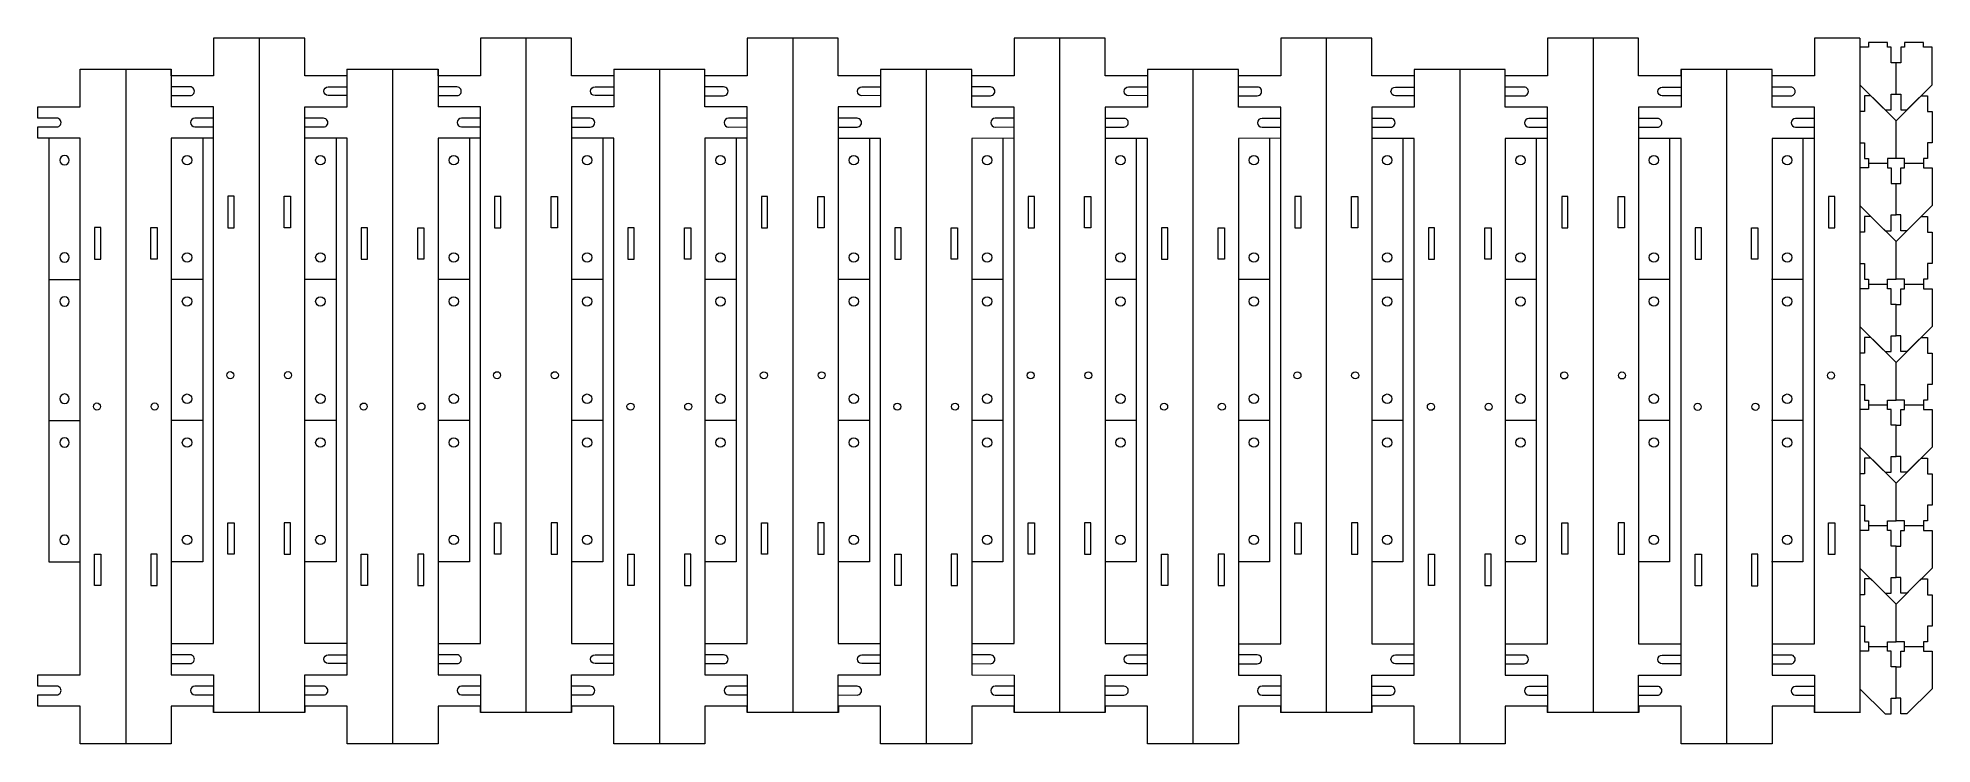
# Model space of a CAD drawing. Header units: millimetres. Extents: x -302 to 302, y -113 to 112.
import ezdxf

# ---------------------------------------------------------------- set-up
doc = ezdxf.new("R2010")
doc.units = ezdxf.units.MM
doc.header["$MEASUREMENT"] = 0
doc.layers.add('Layer 1', color=7, linetype='Continuous')

msp = doc.modelspace()

# ---------------------------------------------------------------- linework, layer by layer
at = {"layer": 'Layer 1', "color": 175, "lineweight": 18}
for points in [[(278.6222, 112.2354), (264.1222, 112.2354), (264.1222, 100.2354), (250.6485, 100.2354), (250.6485, 102.2354), (221.6222, 102.2354), (221.6222, 100.2202), (208.1485, 100.2202), (208.1485, 112.2202), (208.1485, 112.2354), (179.1485, 112.2354), (179.1485, 100.2354), (165.6748, 100.2354), (165.6748, 102.2354), (136.6485, 102.2354), (136.6485, 100.2202), (123.1748, 100.2202), (123.1748, 112.2202), (123.1748, 112.2354), (94.1748, 112.2354), (94.1748, 100.2354), (80.7011, 100.2354), (80.7011, 102.2354), (51.6748, 102.2354), (51.6748, 100.2202), (38.2011, 100.2202), (38.2011, 112.2202), (38.2011, 112.2354), (9.2011, 112.2354), (9.2011, 100.2354), (-4.2726, 100.2354), (-4.2726, 102.2354), (-33.2989, 102.2354), (-33.2989, 100.2202), (-46.7726, 100.2202), (-46.7726, 112.2202), (-46.7726, 112.2354), (-75.7726, 112.2354), (-75.7726, 100.2354), (-89.2463, 100.2354), (-89.2463, 102.2354), (-118.2726, 102.2354), (-118.2726, 100.2202), (-131.7463, 100.2202), (-131.7463, 112.2202), (-131.7463, 112.2354), (-160.7463, 112.2354), (-160.7463, 100.2354), (-174.22, 100.2354), (-174.22, 102.2354), (-203.2463, 102.2354), (-203.2463, 100.2202), (-216.72, 100.2202), (-216.72, 112.2202), (-216.72, 112.2354), (-245.72, 112.2354), (-245.72, 100.2354), (-259.1937, 100.2354), (-259.1937, 102.2354), (-288.22, 102.2354)], [(278.6222, -102.6734), (264.1222, -102.6734), (264.1222, -100.6582), (250.6485, -100.6582), (250.6485, -112.6582), (250.6485, -112.6734), (221.6485, -112.6734), (221.6485, -100.6734), (208.1748, -100.6734), (208.1748, -102.6734), (179.1485, -102.6734), (179.1485, -100.6582), (165.6748, -100.6582), (165.6748, -112.6582), (165.6748, -112.6734), (136.6748, -112.6734), (136.6748, -100.6734), (123.2011, -100.6734), (123.2011, -102.6734), (94.1748, -102.6734), (94.1748, -100.6582), (80.7011, -100.6582), (80.7011, -112.6582), (80.7011, -112.6734), (51.7011, -112.6734), (51.7011, -100.6734), (38.2274, -100.6734), (38.2274, -102.6734), (9.2011, -102.6734), (9.2011, -100.6582), (-4.2726, -100.6582), (-4.2726, -112.6582), (-4.2726, -112.6734), (-33.2726, -112.6734), (-33.2726, -100.6734), (-46.7463, -100.6734), (-46.7463, -102.6734), (-75.7726, -102.6734), (-75.7726, -100.6582), (-89.2463, -100.6582), (-89.2463, -112.6582), (-89.2463, -112.6734), (-118.2463, -112.6734), (-118.2463, -100.6734), (-131.72, -100.6734), (-131.72, -102.6734), (-160.7463, -102.6734), (-160.7463, -100.6582), (-174.22, -100.6582), (-174.22, -112.6582), (-174.22, -112.6734), (-203.22, -112.6734), (-203.22, -100.6734), (-216.6937, -100.6734), (-216.6937, -102.6734), (-245.72, -102.6734), (-245.72, -100.6582), (-259.1937, -100.6582), (-259.1937, -112.6582), (-259.1937, -112.6734), (-288.1937, -112.6734), (-288.1937, -100.6734), (-301.6674, -100.6734)]]:
    msp.add_lwpolyline(points, dxfattribs=at)
at = {"layer": 'Layer 1', "color": 114, "lineweight": 9}
for points in [[(-231.22, 112.3114), (-231.22, -102.6886)], [(-146.2463, 112.2962), (-146.2463, -102.7038)], [(-61.2726, 112.281), (-61.2726, -102.719)], [(23.7011, 112.2658), (23.7011, -102.7342)], [(108.6748, 112.2506), (108.6748, -102.7494)], [(193.6485, 112.2354), (193.6485, -102.7646)], [(278.6222, 112.2202), (278.6222, -102.7798)], [(-295.6937, 86.7266), (-301.6937, 86.7266), (-301.6937, 90.3266), (-288.1937, 90.3266), (-288.1937, 102.3266)], [(-273.6937, 102.3266), (-273.6937, -112.6734)], [(-253.22, 96.7114), (-259.22, 96.7114)], [(-259.1937, 102.3266), (-259.1937, 90.3266)], [(-203.22, -80.6886), (-216.72, -80.6886), (-216.72, 90.3114), (-203.22, 90.3114), (-203.22, 102.3114)], [(-209.22, 96.7114), (-203.22, 96.7114)], [(-188.72, 102.3114), (-188.72, -112.6886)], [(-168.2463, 96.6962), (-174.2463, 96.6962)], [(-174.22, 102.3114), (-174.22, 90.3114)], [(-118.2463, 102.2962), (-118.2463, 90.2962), (-131.7463, 90.2962), (-131.7463, -80.7038), (-118.2463, -80.7038)], [(-124.2463, 96.6962), (-118.2463, 96.6962)], [(-103.7463, 102.2962), (-103.7463, -112.7038)], [(-83.2726, 96.681), (-89.2726, 96.681)], [(-89.2463, 90.2962), (-89.2463, 102.2962)], [(-33.2726, 102.281), (-33.2726, 90.281), (-46.7726, 90.281), (-46.7726, -80.719), (-33.2726, -80.719)], [(-39.2726, 96.681), (-33.2726, 96.681)], [(-18.7726, 102.281), (-18.7726, -112.719)], [(1.7011, 96.6658), (-4.2989, 96.6658)], [(-4.2726, 90.281), (-4.2726, 102.281)], [(51.7011, 102.2658), (51.7011, 90.2658), (38.2011, 90.2658), (38.2011, -80.7342), (51.7011, -80.7342)], [(45.7011, 96.6658), (51.7011, 96.6658)], [(66.2011, 102.2658), (66.2011, -112.7342)], [(86.6748, 96.6506), (80.6748, 96.6506)], [(80.7011, 90.2658), (80.7011, 102.2658)], [(136.6748, 102.2506), (136.6748, 90.2506), (123.1748, 90.2506), (123.1748, -80.7494), (136.6748, -80.7494)], [(130.6748, 96.6506), (136.6748, 96.6506)], [(151.1748, 102.2506), (151.1748, -112.7494)], [(171.6485, 96.6354), (165.6485, 96.6354)], [(165.6748, 90.2506), (165.6748, 102.2506)], [(221.6485, 102.2354), (221.6485, 90.2354), (208.1485, 90.2354), (208.1485, -80.7646), (221.6485, -80.7646)], [(215.6485, 96.6354), (221.6485, 96.6354)], [(236.1485, 102.2354), (236.1485, -112.7646)], [(256.6222, 96.6202), (250.6222, 96.6202)], [(250.6485, 90.2354), (250.6485, 102.2354)], [(-259.22, 93.9114), (-253.22, 93.9114)], [(-203.273, 93.9457), (-209.22, 93.9114)], [(-174.2463, 93.8962), (-168.2463, 93.8962)], [(-118.2993, 93.9305), (-124.2463, 93.8962)], [(-89.2726, 93.881), (-83.2726, 93.881)], [(-33.3256, 93.9153), (-39.2726, 93.881)], [(-4.2989, 93.8658), (1.7011, 93.8658)], [(51.6481, 93.9001), (45.7011, 93.8658)], [(80.6748, 93.8506), (86.6748, 93.8506)], [(136.6218, 93.8849), (130.6748, 93.8506)], [(165.6485, 93.8354), (171.6485, 93.8354)], [(221.5955, 93.8697), (215.6485, 93.8354)], [(250.6222, 93.8202), (256.6222, 93.8202)], [(-259.22, -80.6886), (-245.72, -80.6886), (-245.72, 90.3114), (-259.22, 90.3114)], [(-245.6937, 86.7266), (-251.6937, 86.7266)], [(-210.72, 86.7114), (-216.72, 86.7114)], [(-174.2463, -80.7038), (-160.7463, -80.7038), (-160.7463, 90.2962), (-174.2463, 90.2962)], [(-160.72, 86.7114), (-166.72, 86.7114)], [(-125.7463, 86.6962), (-131.7463, 86.6962)], [(-89.2726, -80.719), (-75.7726, -80.719), (-75.7726, 90.281), (-89.2726, 90.281)], [(-75.7463, 86.6962), (-81.7463, 86.6962)], [(-40.7726, 86.681), (-46.7726, 86.681)], [(-4.2989, -80.7342), (9.2011, -80.7342), (9.2011, 90.2658), (-4.2989, 90.2658)], [(9.2274, 86.681), (3.2274, 86.681)], [(44.2011, 86.6658), (38.2011, 86.6658)], [(80.6748, -80.7494), (94.1748, -80.7494), (94.1748, 90.2506), (80.6748, 90.2506)], [(94.2011, 86.6658), (88.2011, 86.6658)], [(129.1748, 86.6506), (123.1748, 86.6506)], [(165.6485, -80.7646), (179.1485, -80.7646), (179.1485, 90.2354), (165.6485, 90.2354)], [(179.1748, 86.6506), (173.1748, 86.6506)], [(214.1485, 86.6354), (208.1485, 86.6354)], [(250.6222, -80.7798), (264.1222, -80.7798), (264.1222, 90.2202), (250.6222, 90.2202)], [(264.1485, 86.6354), (258.1485, 86.6354)], [(-295.6937, -94.2734), (-301.6937, -94.2734), (-301.6937, -90.6734), (-288.1937, -90.6734), (-288.1937, 80.3266), (-301.6937, 80.3266), (-301.6937, 83.9266), (-295.6937, 83.9266)], [(-245.7467, 80.3609), (-259.1937, 80.3266), (-259.1937, -90.6734), (-245.72, -90.6886), (-245.72, -102.6886)], [(-251.6937, 83.9266), (-245.7467, 83.9609)], [(-216.72, 83.9114), (-210.72, 83.9114)], [(-216.72, -102.6886), (-216.72, -90.6886), (-203.22, -90.6886), (-203.22, 80.3114), (-216.72, 80.3114)], [(-160.773, 80.3457), (-174.22, 80.3114), (-174.22, -90.6886), (-160.7463, -90.7038), (-160.7463, -102.7038)], [(-166.72, 83.9114), (-160.773, 83.9457)], [(-131.7463, 83.8962), (-125.7463, 83.8962)], [(-131.7463, -102.7038), (-131.7463, -90.7038), (-118.2463, -90.7038), (-118.2463, 80.2962), (-131.7463, 80.2962)], [(-75.7993, 80.3305), (-89.2463, 80.2962), (-89.2463, -90.7038), (-75.7726, -90.719), (-75.7726, -102.719)], [(-81.7463, 83.8962), (-75.7993, 83.9305)], [(-46.7726, 83.881), (-40.7726, 83.881)], [(-46.7726, -102.719), (-46.7726, -90.719), (-33.2726, -90.719), (-33.2726, 80.281), (-46.7726, 80.281)], [(9.1744, 80.3153), (-4.2726, 80.281), (-4.2726, -90.719), (9.2011, -90.7342), (9.2011, -102.7342)], [(3.2274, 83.881), (9.1744, 83.9153)], [(38.2011, 83.8658), (44.2011, 83.8658)], [(38.2011, -102.7342), (38.2011, -90.7342), (51.7011, -90.7342), (51.7011, 80.2658), (38.2011, 80.2658)], [(94.1481, 80.3001), (80.7011, 80.2658), (80.7011, -90.7342), (94.1748, -90.7494), (94.1748, -102.7494)], [(88.2011, 83.8658), (94.1481, 83.9001)], [(123.1748, 83.8506), (129.1748, 83.8506)], [(123.1748, -102.7494), (123.1748, -90.7494), (136.6748, -90.7494), (136.6748, 80.2506), (123.1748, 80.2506)], [(179.1218, 80.2849), (165.6748, 80.2506), (165.6748, -90.7494), (179.1485, -90.7646), (179.1485, -102.7646)], [(173.1748, 83.8506), (179.1218, 83.8849)], [(208.1485, 83.8354), (214.1485, 83.8354)], [(208.1485, -102.7646), (208.1485, -90.7646), (221.6485, -90.7646), (221.6485, 80.2354), (208.1485, 80.2354)], [(264.0955, 80.2697), (250.6485, 80.2354), (250.6485, -90.7646), (264.1222, -90.7798), (264.1222, -102.7798)], [(258.1485, 83.8354), (264.0955, 83.8697)], [(-253.22, -84.2886), (-259.22, -84.2886)], [(-209.22, -84.2886), (-203.22, -84.2886)], [(-168.2463, -84.3038), (-174.2463, -84.3038)], [(-124.2463, -84.3038), (-118.2463, -84.3038)], [(-83.2726, -84.319), (-89.2726, -84.319)], [(-39.2726, -84.319), (-33.2726, -84.319)], [(1.7011, -84.3342), (-4.2989, -84.3342)], [(45.7011, -84.3342), (51.7011, -84.3342)], [(86.6748, -84.3494), (80.6748, -84.3494)], [(130.6748, -84.3494), (136.6748, -84.3494)], [(171.6485, -84.3646), (165.6485, -84.3646)], [(215.6485, -84.3646), (221.6485, -84.3646)], [(256.6222, -84.3798), (250.6222, -84.3798)], [(-259.1937, -87.0734), (-253.22, -87.0886)], [(-203.22, -87.0886), (-209.22, -87.0886)], [(-174.22, -87.0886), (-168.2463, -87.1038)], [(-118.2463, -87.1038), (-124.2463, -87.1038)], [(-89.2463, -87.1038), (-83.2726, -87.119)], [(-33.2726, -87.119), (-39.2726, -87.119)], [(-4.2726, -87.119), (1.7011, -87.1342)], [(51.7011, -87.1342), (45.7011, -87.1342)], [(80.7011, -87.1342), (86.6748, -87.1494)], [(136.6748, -87.1494), (130.6748, -87.1494)], [(165.6748, -87.1494), (171.6485, -87.1646)], [(221.6485, -87.1646), (215.6485, -87.1646)], [(250.6485, -87.1646), (256.6222, -87.1798)], [(-245.6937, -94.2734), (-251.6937, -94.2734)], [(-210.72, -94.2886), (-216.72, -94.2886)], [(-160.72, -94.2886), (-166.72, -94.2886)], [(-125.7463, -94.3038), (-131.7463, -94.3038)], [(-75.7463, -94.3038), (-81.7463, -94.3038)], [(-40.7726, -94.319), (-46.7726, -94.319)], [(9.2274, -94.319), (3.2274, -94.319)], [(44.2011, -94.3342), (38.2011, -94.3342)], [(94.2011, -94.3342), (88.2011, -94.3342)], [(129.1748, -94.3494), (123.1748, -94.3494)], [(179.1748, -94.3494), (173.1748, -94.3494)], [(214.1485, -94.3646), (208.1485, -94.3646)], [(264.1485, -94.3646), (258.1485, -94.3646)], [(-301.6674, -100.6582), (-301.6674, -97.0582), (-295.6937, -97.0734)], [(-251.6937, -97.0734), (-245.6937, -97.0734)], [(-216.6937, -97.0734), (-210.72, -97.0886)], [(-166.72, -97.0886), (-160.72, -97.0886)], [(-131.72, -97.0886), (-125.7463, -97.1038)], [(-81.7463, -97.1038), (-75.7463, -97.1038)], [(-46.7463, -97.1038), (-40.7726, -97.119)], [(3.2274, -97.119), (9.2274, -97.119)], [(38.2274, -97.119), (44.2011, -97.1342)], [(88.2011, -97.1342), (94.2011, -97.1342)], [(123.2011, -97.1342), (129.1748, -97.1494)], [(173.1748, -97.1494), (179.1748, -97.1494)], [(208.1748, -97.1494), (214.1485, -97.1646)], [(258.1485, -97.1646), (264.1485, -97.1646)]]:
    msp.add_lwpolyline(points, dxfattribs=at)
at = {"layer": 'Layer 1', "lineweight": 9}
for points in [[(290.1222, 94.3653), (290.1222, 104.3653), (288.6222, 104.3653), (288.6222, 109.3653), (287.3722, 109.3653), (287.3722, 110.8653), (281.3722, 110.8653), (281.3722, 109.3653), (278.6222, 109.3653)], [(278.6222, 97.3653), (286.6222, 89.3653), (288.6222, 89.3653), (288.6222, 94.3653), (290.1222, 94.3653), (291.6222, 94.3653), (291.6222, 89.3653), (293.6222, 89.3653), (301.6222, 97.3653), (301.6222, 109.3653), (298.8722, 109.3653), (298.8722, 110.8653), (292.8722, 110.8653), (292.8722, 109.3653), (291.6222, 109.3653), (291.6222, 104.3653), (290.1222, 104.3653)], [(290.1222, 73.8653), (290.1222, 85.8653), (282.1222, 93.8653), (280.1222, 93.8653), (280.1222, 88.8653), (278.6222, 88.8653)], [(290.1222, 85.8653), (298.1222, 93.8653), (300.1222, 93.8653), (300.1222, 88.8653), (301.6222, 88.8653), (301.6222, 78.8653), (300.1222, 78.8653), (300.1222, 73.8653), (298.8722, 73.8653), (298.8722, 72.3653), (298.8722, 70.8653), (301.6222, 70.8653), (301.6222, 58.8653), (293.6222, 50.8653), (291.6222, 50.8653), (291.6222, 55.8653), (290.1222, 55.8653)], [(278.6222, 78.8653), (280.1222, 78.8653), (280.1222, 73.8653), (281.3722, 73.8653), (281.3722, 72.3653), (287.3722, 72.3653)], [(291.6222, 65.8653), (291.6222, 70.8653), (292.8722, 70.8653), (292.8722, 72.3653), (292.8722, 73.8653), (290.1222, 73.8653), (287.3722, 73.8653), (287.3722, 72.3653), (287.3722, 70.8653), (288.6222, 70.8653), (288.6222, 65.8653), (290.1222, 65.8653), (291.6222, 65.8653)], [(281.3722, 72.3653), (281.3722, 70.8653), (278.6222, 70.8653)], [(292.8722, 72.3653), (298.8722, 72.3653)], [(278.6222, 58.8653), (286.6222, 50.8653), (288.6222, 50.8653), (288.6222, 55.8653), (290.1222, 55.8653), (290.1222, 65.8653)], [(278.6222, 20.3653), (286.6222, 12.3653), (288.6222, 12.3653), (288.6222, 17.3653), (290.1222, 17.3653), (290.1222, 27.3653), (288.6222, 27.3653), (288.6222, 32.3653), (287.3722, 32.3653), (287.3722, 33.8653), (287.3722, 35.3653), (290.1222, 35.3653), (290.1222, 47.3653), (282.1222, 55.3653), (280.1222, 55.3653), (280.1222, 50.3653), (278.6222, 50.3653)], [(290.1222, 47.3653), (298.1222, 55.3653), (300.1222, 55.3653), (300.1222, 50.3653), (301.6222, 50.3653), (301.6222, 40.3653), (300.1222, 40.3653), (300.1222, 35.3653), (298.8722, 35.3653), (298.8722, 33.8653), (298.8722, 32.3653), (301.6222, 32.3653), (301.6222, 20.3653), (293.6222, 12.3653), (291.6222, 12.3653), (291.6222, 17.3653), (290.1222, 17.3653)], [(278.6222, 40.3653), (280.1222, 40.3653), (280.1222, 35.3653), (281.3722, 35.3653), (281.3722, 33.8653), (287.3722, 33.8653)], [(281.3722, 33.8653), (281.3722, 32.3653), (278.6222, 32.3653)], [(290.1222, 27.3653), (291.6222, 27.3653), (291.6222, 32.3653), (292.8722, 32.3653), (292.8722, 33.8653), (292.8722, 35.3653), (290.1222, 35.3653)], [(292.8722, 33.8653), (298.8722, 33.8653)], [(278.6222, -18.1347), (286.6222, -26.1347), (288.6222, -26.1347), (288.6222, -21.1347), (290.1222, -21.1347), (290.1222, -11.1347), (288.6222, -11.1347), (288.6222, -6.1347), (287.3722, -6.1347), (287.3722, -4.6347), (287.3722, -3.1347), (290.1222, -3.1347), (290.1222, 8.8653), (282.1222, 16.8653), (280.1222, 16.8653), (280.1222, 11.8653), (278.6222, 11.8653)], [(290.1222, 8.8653), (298.1222, 16.8653), (300.1222, 16.8653), (300.1222, 11.8653), (301.6222, 11.8653), (301.6222, 1.8653), (300.1222, 1.8653), (300.1222, -3.1347), (298.8722, -3.1347), (298.8722, -4.6347), (298.8722, -6.1347), (301.6222, -6.1347), (301.6222, -18.1347), (293.6222, -26.1347), (291.6222, -26.1347), (291.6222, -21.1347), (290.1222, -21.1347)], [(278.6222, 1.8653), (280.1222, 1.8653), (280.1222, -3.1347), (281.3722, -3.1347), (281.3722, -4.6347), (287.3722, -4.6347)], [(281.3722, -4.6347), (281.3722, -6.1347), (278.6222, -6.1347)], [(290.1222, -11.1347), (291.6222, -11.1347), (291.6222, -6.1347), (292.8722, -6.1347), (292.8722, -4.6347), (292.8722, -3.1347), (290.1222, -3.1347)], [(292.8722, -4.6347), (298.8722, -4.6347)], [(278.6222, -56.6347), (286.6222, -64.6347), (288.6222, -64.6347), (288.6222, -59.6347), (290.1222, -59.6347), (290.1222, -49.6347), (288.6222, -49.6347), (288.6222, -44.6347), (287.3722, -44.6347), (287.3722, -43.1347), (287.3722, -41.6347), (290.1222, -41.6347), (290.1222, -29.6347), (282.1222, -21.6347), (280.1222, -21.6347), (280.1222, -26.6347), (278.6222, -26.6347)], [(290.1222, -29.6347), (298.1222, -21.6347), (300.1222, -21.6347), (300.1222, -26.6347), (301.6222, -26.6347), (301.6222, -36.6347), (300.1222, -36.6347), (300.1222, -41.6347), (298.8722, -41.6347), (298.8722, -43.1347), (298.8722, -44.6347), (301.6222, -44.6347), (301.6222, -56.6347), (293.6222, -64.6347), (291.6222, -64.6347), (291.6222, -59.6347), (290.1222, -59.6347)], [(278.6222, -36.6347), (280.1222, -36.6347), (280.1222, -41.6347), (281.3722, -41.6347), (281.3722, -43.1347), (287.3722, -43.1347)], [(290.1222, -49.6347), (291.6222, -49.6347), (291.6222, -44.6347), (292.8722, -44.6347), (292.8722, -43.1347), (292.8722, -41.6347), (290.1222, -41.6347)], [(281.3722, -43.1347), (281.3722, -44.6347), (278.6222, -44.6347)], [(292.8722, -43.1347), (298.8722, -43.1347)], [(278.6222, -95.1347), (286.6222, -103.1347), (288.6222, -103.1347), (288.6222, -98.1347), (290.1222, -98.1347), (290.1222, -88.1347), (288.6222, -88.1347), (288.6222, -83.1347), (287.3722, -83.1347), (287.3722, -81.6347), (287.3722, -80.1347), (290.1222, -80.1347), (290.1222, -68.1347), (282.1222, -60.1347), (280.1222, -60.1347), (280.1222, -65.1347), (278.6222, -65.1347)], [(290.1222, -68.1347), (298.1222, -60.1347), (300.1222, -60.1347), (300.1222, -65.1347), (301.6222, -65.1347), (301.6222, -75.1347), (300.1222, -75.1347), (300.1222, -80.1347), (298.8722, -80.1347), (298.8722, -81.6347), (298.8722, -83.1347), (301.6222, -83.1347), (301.6222, -95.1347), (293.6222, -103.1347), (291.6222, -103.1347), (291.6222, -98.1347), (290.1222, -98.1347)], [(278.6222, -75.1347), (280.1222, -75.1347), (280.1222, -80.1347), (281.3722, -80.1347), (281.3722, -81.6347), (287.3722, -81.6347)], [(281.3722, -81.6347), (281.3722, -83.1347), (278.6222, -83.1347)], [(290.1222, -88.1347), (291.6222, -88.1347), (291.6222, -83.1347), (292.8722, -83.1347), (292.8722, -81.6347), (292.8722, -80.1347), (290.1222, -80.1347)], [(292.8722, -81.6347), (298.8722, -81.6347)]]:
    msp.add_lwpolyline(points, dxfattribs=at)
at = {"layer": 'Layer 1', "color": 240, "lineweight": 9}
for points in [[(-298.1937, 80.3266), (-298.1937, 35.3266), (-298.1937, -9.6734), (-298.1937, -54.6734), (-288.1937, -54.6734)], [(-249.1937, 80.3266), (-249.1937, 35.3266), (-249.1937, -9.6734), (-249.1937, -54.6734), (-259.1937, -54.6734)], [(-206.72, 80.3266), (-206.72, 35.3266), (-206.72, -9.6734), (-206.72, -54.6734), (-216.72, -54.6734)], [(-164.2463, 80.3266), (-164.2463, 35.3266), (-164.2463, -9.6734), (-164.2463, -54.6734), (-174.2463, -54.6734)], [(-121.7726, 80.3266), (-121.7726, 35.3266), (-121.7726, -9.6734), (-121.7726, -54.6734), (-131.7726, -54.6734)], [(-79.2989, 80.3266), (-79.2989, 35.3266), (-79.2989, -9.6734), (-79.2989, -54.6734), (-89.2989, -54.6734)], [(-36.8252, 80.3266), (-36.8252, 35.3266), (-36.8252, -9.6734), (-36.8252, -54.6734), (-46.8252, -54.6734)], [(5.6485, 80.3266), (5.6485, 35.3266), (5.6485, -9.6734), (5.6485, -54.6734), (-4.3515, -54.6734)], [(48.1222, 80.3266), (48.1222, 35.3266), (48.1222, -9.6734), (48.1222, -54.6734), (38.1222, -54.6734)], [(90.5959, 80.3266), (90.5959, 35.3266), (90.5959, -9.6734), (90.5959, -54.6734), (80.5959, -54.6734)], [(133.0696, 80.3266), (133.0696, 35.3266), (133.0696, -9.6734), (133.0696, -54.6734), (123.0696, -54.6734)], [(175.5433, 80.3266), (175.5433, 35.3266), (175.5433, -9.6734), (175.5433, -54.6734), (165.5433, -54.6734)], [(218.017, 80.3266), (218.017, 35.3266), (218.017, -9.6734), (218.017, -54.6734), (208.017, -54.6734)], [(260.4907, 80.3266), (260.4907, 35.3266), (260.4907, -9.6734), (260.4907, -54.6734), (250.4907, -54.6734)], [(-239.22, 51.8114), (-239.22, 61.8114), (-241.22, 61.8114), (-241.22, 51.8114), (-239.22, 51.8114)], [(-223.22, 51.8114), (-223.22, 61.8114), (-221.22, 61.8114), (-221.22, 51.8114), (-223.22, 51.8114)], [(-154.2463, 51.7962), (-154.2463, 61.7962), (-156.2463, 61.7962), (-156.2463, 51.7962), (-154.2463, 51.7962)], [(-138.2463, 51.7962), (-138.2463, 61.7962), (-136.2463, 61.7962), (-136.2463, 51.7962), (-138.2463, 51.7962)], [(-69.2726, 51.781), (-69.2726, 61.781), (-71.2726, 61.781), (-71.2726, 51.781), (-69.2726, 51.781)], [(-53.2726, 51.781), (-53.2726, 61.781), (-51.2726, 61.781), (-51.2726, 51.781), (-53.2726, 51.781)], [(15.7011, 51.7658), (15.7011, 61.7658), (13.7011, 61.7658), (13.7011, 51.7658), (15.7011, 51.7658)], [(31.7011, 51.7658), (31.7011, 61.7658), (33.7011, 61.7658), (33.7011, 51.7658), (31.7011, 51.7658)], [(100.6748, 51.7506), (100.6748, 61.7506), (98.6748, 61.7506), (98.6748, 51.7506), (100.6748, 51.7506)], [(116.6748, 51.7506), (116.6748, 61.7506), (118.6748, 61.7506), (118.6748, 51.7506), (116.6748, 51.7506)], [(185.6485, 51.7354), (185.6485, 61.7354), (183.6485, 61.7354), (183.6485, 51.7354), (185.6485, 51.7354)], [(201.6485, 51.7354), (201.6485, 61.7354), (203.6485, 61.7354), (203.6485, 51.7354), (201.6485, 51.7354)], [(270.6222, 51.7202), (270.6222, 61.7202), (268.6222, 61.7202), (268.6222, 51.7202), (270.6222, 51.7202)], [(-281.6937, 41.8266), (-281.6937, 51.8266), (-283.6937, 51.8266), (-283.6937, 41.8266), (-281.6937, 41.8266)], [(-265.6937, 41.8266), (-265.6937, 51.8266), (-263.6937, 51.8266), (-263.6937, 41.8266), (-265.6937, 41.8266)], [(-196.72, 41.8114), (-196.72, 51.8114), (-198.72, 51.8114), (-198.72, 41.8114), (-196.72, 41.8114)], [(-180.72, 41.8114), (-180.72, 51.8114), (-178.72, 51.8114), (-178.72, 41.8114), (-180.72, 41.8114)], [(-111.7463, 41.7962), (-111.7463, 51.7962), (-113.7463, 51.7962), (-113.7463, 41.7962), (-111.7463, 41.7962)], [(-95.7463, 41.7962), (-95.7463, 51.7962), (-93.7463, 51.7962), (-93.7463, 41.7962), (-95.7463, 41.7962)], [(-26.7726, 41.781), (-26.7726, 51.781), (-28.7726, 51.781), (-28.7726, 41.781), (-26.7726, 41.781)], [(-10.7726, 41.781), (-10.7726, 51.781), (-8.7726, 51.781), (-8.7726, 41.781), (-10.7726, 41.781)], [(58.2011, 41.7658), (58.2011, 51.7658), (56.2011, 51.7658), (56.2011, 41.7658), (58.2011, 41.7658)], [(74.2011, 41.7658), (74.2011, 51.7658), (76.2011, 51.7658), (76.2011, 41.7658), (74.2011, 41.7658)], [(143.1748, 41.7506), (143.1748, 51.7506), (141.1748, 51.7506), (141.1748, 41.7506), (143.1748, 41.7506)], [(159.1748, 41.7506), (159.1748, 51.7506), (161.1748, 51.7506), (161.1748, 41.7506), (159.1748, 41.7506)], [(228.1485, 41.7354), (228.1485, 51.7354), (226.1485, 51.7354), (226.1485, 41.7354), (228.1485, 41.7354)], [(244.1485, 41.7354), (244.1485, 51.7354), (246.1485, 51.7354), (246.1485, 41.7354), (244.1485, 41.7354)], [(-298.1937, 35.3266), (-288.1937, 35.3266)], [(-249.1937, 35.3266), (-259.1937, 35.3266)], [(-206.72, 35.3266), (-216.72, 35.3266)], [(-164.2463, 35.3266), (-174.2463, 35.3266)], [(-121.7726, 35.3266), (-131.7726, 35.3266)], [(-79.2989, 35.3266), (-89.2989, 35.3266)], [(-36.8252, 35.3266), (-46.8252, 35.3266)], [(5.6485, 35.3266), (-4.3515, 35.3266)], [(48.1222, 35.3266), (38.1222, 35.3266)], [(90.5959, 35.3266), (80.5959, 35.3266)], [(133.0696, 35.3266), (123.0696, 35.3266)], [(175.5433, 35.3266), (165.5433, 35.3266)], [(218.017, 35.3266), (208.017, 35.3266)], [(260.4907, 35.3266), (250.4907, 35.3266)], [(-298.1937, -9.6734), (-288.1937, -9.6734)], [(-249.1937, -9.6734), (-259.1937, -9.6734)], [(-206.72, -9.6734), (-216.72, -9.6734)], [(-164.2463, -9.6734), (-174.2463, -9.6734)], [(-121.7726, -9.6734), (-131.7726, -9.6734)], [(-79.2989, -9.6734), (-89.2989, -9.6734)], [(-36.8252, -9.6734), (-46.8252, -9.6734)], [(5.6485, -9.6734), (-4.3515, -9.6734)], [(48.1222, -9.6734), (38.1222, -9.6734)], [(90.5959, -9.6734), (80.5959, -9.6734)], [(133.0696, -9.6734), (123.0696, -9.6734)], [(175.5433, -9.6734), (165.5433, -9.6734)], [(218.017, -9.6734), (208.017, -9.6734)], [(260.4907, -9.6734), (250.4907, -9.6734)], [(-239.22, -42.1886), (-239.22, -52.1886), (-241.22, -52.1886), (-241.22, -42.1886), (-239.22, -42.1886)], [(-223.22, -42.1886), (-223.22, -52.1886), (-221.22, -52.1886), (-221.22, -42.1886), (-223.22, -42.1886)], [(-154.2463, -42.2038), (-154.2463, -52.2038), (-156.2463, -52.2038), (-156.2463, -42.2038), (-154.2463, -42.2038)], [(-138.2463, -42.2038), (-138.2463, -52.2038), (-136.2463, -52.2038), (-136.2463, -42.2038), (-138.2463, -42.2038)], [(-69.2726, -42.219), (-69.2726, -52.219), (-71.2726, -52.219), (-71.2726, -42.219), (-69.2726, -42.219)], [(-53.2726, -42.219), (-53.2726, -52.219), (-51.2726, -52.219), (-51.2726, -42.219), (-53.2726, -42.219)], [(15.7011, -42.2342), (15.7011, -52.2342), (13.7011, -52.2342), (13.7011, -42.2342), (15.7011, -42.2342)], [(31.7011, -42.2342), (31.7011, -52.2342), (33.7011, -52.2342), (33.7011, -42.2342), (31.7011, -42.2342)], [(100.6748, -42.2494), (100.6748, -52.2494), (98.6748, -52.2494), (98.6748, -42.2494), (100.6748, -42.2494)], [(116.6748, -42.2494), (116.6748, -52.2494), (118.6748, -52.2494), (118.6748, -42.2494), (116.6748, -42.2494)], [(185.6485, -42.2646), (185.6485, -52.2646), (183.6485, -52.2646), (183.6485, -42.2646), (185.6485, -42.2646)], [(201.6485, -42.2646), (201.6485, -52.2646), (203.6485, -52.2646), (203.6485, -42.2646), (201.6485, -42.2646)], [(270.6222, -42.2798), (270.6222, -52.2798), (268.6222, -52.2798), (268.6222, -42.2798), (270.6222, -42.2798)], [(-281.6937, -52.1734), (-281.6937, -62.1734), (-283.6937, -62.1734), (-283.6937, -52.1734), (-281.6937, -52.1734)], [(-265.6937, -52.1734), (-265.6937, -62.1734), (-263.6937, -62.1734), (-263.6937, -52.1734), (-265.6937, -52.1734)], [(-196.72, -52.1886), (-196.72, -62.1886), (-198.72, -62.1886), (-198.72, -52.1886), (-196.72, -52.1886)], [(-180.72, -52.1886), (-180.72, -62.1886), (-178.72, -62.1886), (-178.72, -52.1886), (-180.72, -52.1886)], [(-111.7463, -52.2038), (-111.7463, -62.2038), (-113.7463, -62.2038), (-113.7463, -52.2038), (-111.7463, -52.2038)], [(-95.7463, -52.2038), (-95.7463, -62.2038), (-93.7463, -62.2038), (-93.7463, -52.2038), (-95.7463, -52.2038)], [(-26.7726, -52.219), (-26.7726, -62.219), (-28.7726, -62.219), (-28.7726, -52.219), (-26.7726, -52.219)], [(-10.7726, -52.219), (-10.7726, -62.219), (-8.7726, -62.219), (-8.7726, -52.219), (-10.7726, -52.219)], [(58.2011, -52.2342), (58.2011, -62.2342), (56.2011, -62.2342), (56.2011, -52.2342), (58.2011, -52.2342)], [(74.2011, -52.2342), (74.2011, -62.2342), (76.2011, -62.2342), (76.2011, -52.2342), (74.2011, -52.2342)], [(143.1748, -52.2494), (143.1748, -62.2494), (141.1748, -62.2494), (141.1748, -52.2494), (143.1748, -52.2494)], [(159.1748, -52.2494), (159.1748, -62.2494), (161.1748, -62.2494), (161.1748, -52.2494), (159.1748, -52.2494)], [(228.1485, -52.2646), (228.1485, -62.2646), (226.1485, -62.2646), (226.1485, -52.2646), (228.1485, -52.2646)], [(244.1485, -52.2646), (244.1485, -62.2646), (246.1485, -62.2646), (246.1485, -52.2646), (244.1485, -52.2646)]]:
    msp.add_lwpolyline(points, dxfattribs=at)
at = {"layer": 'Layer 1', "color": 114, "lineweight": 9}
for points, knots in [([(-253.22, 93.9114), (-252.7198, 93.9114), (-252.2576, 94.1782), (-252.0075, 94.6114), (-251.7575, 95.0445), (-251.7575, 95.5782), (-252.0075, 96.0114), (-252.2576, 96.4445), (-252.7198, 96.7114), (-253.22, 96.7114)], [0, 0, 0, 0, 1, 1, 1, 2, 2, 2, 3, 3, 3, 3]), ([(-209.22, 93.9114), (-209.9932, 93.9114), (-210.62, 94.5382), (-210.62, 95.3114), (-210.62, 96.0846), (-209.9932, 96.7114), (-209.22, 96.7114)], [0, 0, 0, 0, 1, 1, 1, 2, 2, 2, 2]), ([(-168.2463, 93.8962), (-167.7461, 93.8962), (-167.2839, 94.163), (-167.0338, 94.5962), (-166.7838, 95.0293), (-166.7838, 95.563), (-167.0338, 95.9962), (-167.2839, 96.4293), (-167.7461, 96.6962), (-168.2463, 96.6962)], [0, 0, 0, 0, 1, 1, 1, 2, 2, 2, 3, 3, 3, 3]), ([(-124.2463, 93.8962), (-125.0195, 93.8962), (-125.6463, 94.523), (-125.6463, 95.2962), (-125.6463, 96.0694), (-125.0195, 96.6962), (-124.2463, 96.6962)], [0, 0, 0, 0, 1, 1, 1, 2, 2, 2, 2]), ([(-83.2726, 93.881), (-82.7724, 93.881), (-82.3102, 94.1478), (-82.0601, 94.581), (-81.8101, 95.0141), (-81.8101, 95.5478), (-82.0601, 95.981), (-82.3102, 96.4141), (-82.7724, 96.681), (-83.2726, 96.681)], [0, 0, 0, 0, 1, 1, 1, 2, 2, 2, 3, 3, 3, 3]), ([(-39.2726, 93.881), (-40.0458, 93.881), (-40.6726, 94.5078), (-40.6726, 95.281), (-40.6726, 96.0542), (-40.0458, 96.681), (-39.2726, 96.681)], [0, 0, 0, 0, 1, 1, 1, 2, 2, 2, 2]), ([(1.7011, 93.8658), (2.2013, 93.8658), (2.6635, 94.1326), (2.9136, 94.5658), (3.1636, 94.9989), (3.1636, 95.5326), (2.9136, 95.9658), (2.6635, 96.3989), (2.2013, 96.6658), (1.7011, 96.6658)], [0, 0, 0, 0, 1, 1, 1, 2, 2, 2, 3, 3, 3, 3]), ([(45.7011, 93.8658), (44.9279, 93.8658), (44.3011, 94.4926), (44.3011, 95.2658), (44.3011, 96.039), (44.9279, 96.6658), (45.7011, 96.6658)], [0, 0, 0, 0, 1, 1, 1, 2, 2, 2, 2]), ([(86.6748, 93.8506), (87.175, 93.8506), (87.6372, 94.1174), (87.8873, 94.5506), (88.1373, 94.9837), (88.1373, 95.5174), (87.8873, 95.9506), (87.6372, 96.3837), (87.175, 96.6506), (86.6748, 96.6506)], [0, 0, 0, 0, 1, 1, 1, 2, 2, 2, 3, 3, 3, 3]), ([(130.6748, 93.8506), (129.9016, 93.8506), (129.2748, 94.4774), (129.2748, 95.2506), (129.2748, 96.0238), (129.9016, 96.6506), (130.6748, 96.6506)], [0, 0, 0, 0, 1, 1, 1, 2, 2, 2, 2]), ([(171.6485, 93.8354), (172.1487, 93.8354), (172.6109, 94.1022), (172.861, 94.5354), (173.111, 94.9685), (173.111, 95.5022), (172.861, 95.9354), (172.6109, 96.3685), (172.1487, 96.6354), (171.6485, 96.6354)], [0, 0, 0, 0, 1, 1, 1, 2, 2, 2, 3, 3, 3, 3]), ([(215.6485, 93.8354), (214.8753, 93.8354), (214.2485, 94.4622), (214.2485, 95.2354), (214.2485, 96.0086), (214.8753, 96.6354), (215.6485, 96.6354)], [0, 0, 0, 0, 1, 1, 1, 2, 2, 2, 2]), ([(256.6222, 93.8202), (257.1224, 93.8202), (257.5846, 94.087), (257.8347, 94.5202), (258.0847, 94.9533), (258.0847, 95.487), (257.8347, 95.9202), (257.5846, 96.3533), (257.1224, 96.6202), (256.6222, 96.6202)], [0, 0, 0, 0, 1, 1, 1, 2, 2, 2, 3, 3, 3, 3]), ([(-295.6937, 83.9266), (-295.1935, 83.9266), (-294.7313, 84.1934), (-294.4812, 84.6266), (-294.2312, 85.0597), (-294.2312, 85.5934), (-294.4812, 86.0266), (-294.7313, 86.4597), (-295.1935, 86.7266), (-295.6937, 86.7266)], [0, 0, 0, 0, 1, 1, 1, 2, 2, 2, 3, 3, 3, 3]), ([(-251.6937, 86.7266), (-252.4669, 86.7266), (-253.0937, 86.0998), (-253.0937, 85.3266), (-253.0937, 84.5534), (-252.4669, 83.9266), (-251.6937, 83.9266)], [0, 0, 0, 0, 1, 1, 1, 2, 2, 2, 2]), ([(-210.72, 83.9114), (-210.2198, 83.9114), (-209.7576, 84.1782), (-209.5075, 84.6114), (-209.2575, 85.0445), (-209.2575, 85.5782), (-209.5075, 86.0114), (-209.7576, 86.4445), (-210.2198, 86.7114), (-210.72, 86.7114)], [0, 0, 0, 0, 1, 1, 1, 2, 2, 2, 3, 3, 3, 3]), ([(-166.72, 86.7114), (-167.4932, 86.7114), (-168.12, 86.0846), (-168.12, 85.3114), (-168.12, 84.5382), (-167.4932, 83.9114), (-166.72, 83.9114)], [0, 0, 0, 0, 1, 1, 1, 2, 2, 2, 2]), ([(-125.7463, 83.8962), (-125.2461, 83.8962), (-124.7839, 84.163), (-124.5338, 84.5962), (-124.2838, 85.0293), (-124.2838, 85.563), (-124.5338, 85.9962), (-124.7839, 86.4293), (-125.2461, 86.6962), (-125.7463, 86.6962)], [0, 0, 0, 0, 1, 1, 1, 2, 2, 2, 3, 3, 3, 3]), ([(-81.7463, 86.6962), (-82.5195, 86.6962), (-83.1463, 86.0694), (-83.1463, 85.2962), (-83.1463, 84.523), (-82.5195, 83.8962), (-81.7463, 83.8962)], [0, 0, 0, 0, 1, 1, 1, 2, 2, 2, 2]), ([(-40.7726, 83.881), (-40.2724, 83.881), (-39.8102, 84.1478), (-39.5601, 84.581), (-39.3101, 85.0141), (-39.3101, 85.5478), (-39.5601, 85.981), (-39.8102, 86.4141), (-40.2724, 86.681), (-40.7726, 86.681)], [0, 0, 0, 0, 1, 1, 1, 2, 2, 2, 3, 3, 3, 3]), ([(3.2274, 86.681), (2.4542, 86.681), (1.8274, 86.0542), (1.8274, 85.281), (1.8274, 84.5078), (2.4542, 83.881), (3.2274, 83.881)], [0, 0, 0, 0, 1, 1, 1, 2, 2, 2, 2]), ([(44.2011, 83.8658), (44.7013, 83.8658), (45.1635, 84.1326), (45.4136, 84.5658), (45.6636, 84.9989), (45.6636, 85.5326), (45.4136, 85.9658), (45.1635, 86.3989), (44.7013, 86.6658), (44.2011, 86.6658)], [0, 0, 0, 0, 1, 1, 1, 2, 2, 2, 3, 3, 3, 3]), ([(88.2011, 86.6658), (87.4279, 86.6658), (86.8011, 86.039), (86.8011, 85.2658), (86.8011, 84.4926), (87.4279, 83.8658), (88.2011, 83.8658)], [0, 0, 0, 0, 1, 1, 1, 2, 2, 2, 2]), ([(129.1748, 83.8506), (129.675, 83.8506), (130.1372, 84.1174), (130.3873, 84.5506), (130.6373, 84.9837), (130.6373, 85.5174), (130.3873, 85.9506), (130.1372, 86.3837), (129.675, 86.6506), (129.1748, 86.6506)], [0, 0, 0, 0, 1, 1, 1, 2, 2, 2, 3, 3, 3, 3]), ([(173.1748, 86.6506), (172.4016, 86.6506), (171.7748, 86.0238), (171.7748, 85.2506), (171.7748, 84.4774), (172.4016, 83.8506), (173.1748, 83.8506)], [0, 0, 0, 0, 1, 1, 1, 2, 2, 2, 2]), ([(214.1485, 83.8354), (214.6487, 83.8354), (215.1109, 84.1022), (215.361, 84.5354), (215.611, 84.9685), (215.611, 85.5022), (215.361, 85.9354), (215.1109, 86.3685), (214.6487, 86.6354), (214.1485, 86.6354)], [0, 0, 0, 0, 1, 1, 1, 2, 2, 2, 3, 3, 3, 3]), ([(258.1485, 86.6354), (257.3753, 86.6354), (256.7485, 86.0086), (256.7485, 85.2354), (256.7485, 84.4622), (257.3753, 83.8354), (258.1485, 83.8354)], [0, 0, 0, 0, 1, 1, 1, 2, 2, 2, 2]), ([(-253.22, -87.0886), (-252.7198, -87.0898), (-252.2575, -86.8218), (-252.0075, -86.3886), (-251.7575, -85.9556), (-251.7575, -85.4218), (-252.0075, -84.9886), (-252.2576, -84.5555), (-252.7198, -84.2886), (-253.22, -84.2886)], [0, 0, 0, 0, 1, 1, 1, 2, 2, 2, 3, 3, 3, 3]), ([(-209.22, -87.0886), (-209.9932, -87.0886), (-210.62, -86.4618), (-210.62, -85.6886), (-210.62, -84.9154), (-209.9932, -84.2886), (-209.22, -84.2886)], [0, 0, 0, 0, 1, 1, 1, 2, 2, 2, 2]), ([(-168.2463, -87.1038), (-167.7461, -87.105), (-167.2838, -86.837), (-167.0338, -86.4038), (-166.7838, -85.9708), (-166.7838, -85.437), (-167.0338, -85.0038), (-167.2839, -84.5707), (-167.7461, -84.3038), (-168.2463, -84.3038)], [0, 0, 0, 0, 1, 1, 1, 2, 2, 2, 3, 3, 3, 3]), ([(-124.2463, -87.1038), (-125.0195, -87.1038), (-125.6463, -86.477), (-125.6463, -85.7038), (-125.6463, -84.9306), (-125.0195, -84.3038), (-124.2463, -84.3038)], [0, 0, 0, 0, 1, 1, 1, 2, 2, 2, 2]), ([(-83.2726, -87.119), (-82.7724, -87.1202), (-82.3101, -86.8522), (-82.0601, -86.419), (-81.8101, -85.986), (-81.8101, -85.4522), (-82.0601, -85.019), (-82.3102, -84.5859), (-82.7724, -84.319), (-83.2726, -84.319)], [0, 0, 0, 0, 1, 1, 1, 2, 2, 2, 3, 3, 3, 3]), ([(-39.2726, -87.119), (-40.0458, -87.119), (-40.6726, -86.4922), (-40.6726, -85.719), (-40.6726, -84.9458), (-40.0458, -84.319), (-39.2726, -84.319)], [0, 0, 0, 0, 1, 1, 1, 2, 2, 2, 2]), ([(1.7011, -87.1342), (2.2013, -87.1354), (2.6636, -86.8674), (2.9136, -86.4342), (3.1636, -86.0012), (3.1636, -85.4674), (2.9136, -85.0342), (2.6635, -84.6011), (2.2013, -84.3342), (1.7011, -84.3342)], [0, 0, 0, 0, 1, 1, 1, 2, 2, 2, 3, 3, 3, 3]), ([(45.7011, -87.1342), (44.9279, -87.1342), (44.3011, -86.5074), (44.3011, -85.7342), (44.3011, -84.961), (44.9279, -84.3342), (45.7011, -84.3342)], [0, 0, 0, 0, 1, 1, 1, 2, 2, 2, 2]), ([(86.6748, -87.1494), (87.175, -87.1506), (87.6373, -86.8826), (87.8873, -86.4494), (88.1373, -86.0164), (88.1373, -85.4826), (87.8873, -85.0494), (87.6372, -84.6163), (87.175, -84.3494), (86.6748, -84.3494)], [0, 0, 0, 0, 1, 1, 1, 2, 2, 2, 3, 3, 3, 3]), ([(130.6748, -87.1494), (129.9016, -87.1494), (129.2748, -86.5226), (129.2748, -85.7494), (129.2748, -84.9762), (129.9016, -84.3494), (130.6748, -84.3494)], [0, 0, 0, 0, 1, 1, 1, 2, 2, 2, 2]), ([(171.6485, -87.1646), (172.1487, -87.1658), (172.611, -86.8978), (172.861, -86.4646), (173.111, -86.0316), (173.111, -85.4978), (172.861, -85.0646), (172.6109, -84.6315), (172.1487, -84.3646), (171.6485, -84.3646)], [0, 0, 0, 0, 1, 1, 1, 2, 2, 2, 3, 3, 3, 3]), ([(215.6485, -87.1646), (214.8753, -87.1646), (214.2485, -86.5378), (214.2485, -85.7646), (214.2485, -84.9914), (214.8753, -84.3646), (215.6485, -84.3646)], [0, 0, 0, 0, 1, 1, 1, 2, 2, 2, 2]), ([(256.6222, -87.1798), (257.1224, -87.181), (257.5847, -86.913), (257.8347, -86.4798), (258.0847, -86.0468), (258.0847, -85.513), (257.8347, -85.0798), (257.5846, -84.6467), (257.1224, -84.3798), (256.6222, -84.3798)], [0, 0, 0, 0, 1, 1, 1, 2, 2, 2, 3, 3, 3, 3]), ([(-295.6937, -97.0734), (-295.1935, -97.0746), (-294.7312, -96.8066), (-294.4812, -96.3734), (-294.2312, -95.9404), (-294.2312, -95.4066), (-294.4812, -94.9734), (-294.7313, -94.5403), (-295.1935, -94.2734), (-295.6937, -94.2734)], [0, 0, 0, 0, 1, 1, 1, 2, 2, 2, 3, 3, 3, 3]), ([(-251.6937, -94.2734), (-252.4669, -94.2734), (-253.0937, -94.9002), (-253.0937, -95.6734), (-253.0937, -96.4466), (-252.4669, -97.0734), (-251.6937, -97.0734)], [0, 0, 0, 0, 1, 1, 1, 2, 2, 2, 2]), ([(-210.72, -97.0886), (-210.2198, -97.0898), (-209.7575, -96.8218), (-209.5075, -96.3886), (-209.2575, -95.9556), (-209.2575, -95.4218), (-209.5075, -94.9886), (-209.7576, -94.5555), (-210.2198, -94.2886), (-210.72, -94.2886)], [0, 0, 0, 0, 1, 1, 1, 2, 2, 2, 3, 3, 3, 3]), ([(-166.72, -94.2886), (-167.4932, -94.2886), (-168.12, -94.9154), (-168.12, -95.6886), (-168.12, -96.4618), (-167.4932, -97.0886), (-166.72, -97.0886)], [0, 0, 0, 0, 1, 1, 1, 2, 2, 2, 2]), ([(-125.7463, -97.1038), (-125.2461, -97.105), (-124.7838, -96.837), (-124.5338, -96.4038), (-124.2838, -95.9708), (-124.2838, -95.437), (-124.5338, -95.0038), (-124.7839, -94.5707), (-125.2461, -94.3038), (-125.7463, -94.3038)], [0, 0, 0, 0, 1, 1, 1, 2, 2, 2, 3, 3, 3, 3]), ([(-81.7463, -94.3038), (-82.5195, -94.3038), (-83.1463, -94.9306), (-83.1463, -95.7038), (-83.1463, -96.477), (-82.5195, -97.1038), (-81.7463, -97.1038)], [0, 0, 0, 0, 1, 1, 1, 2, 2, 2, 2]), ([(-40.7726, -97.119), (-40.2724, -97.1202), (-39.8101, -96.8522), (-39.5601, -96.419), (-39.3101, -95.986), (-39.3101, -95.4522), (-39.5601, -95.019), (-39.8102, -94.5859), (-40.2724, -94.319), (-40.7726, -94.319)], [0, 0, 0, 0, 1, 1, 1, 2, 2, 2, 3, 3, 3, 3]), ([(3.2274, -94.319), (2.4542, -94.319), (1.8274, -94.9458), (1.8274, -95.719), (1.8274, -96.4922), (2.4542, -97.119), (3.2274, -97.119)], [0, 0, 0, 0, 1, 1, 1, 2, 2, 2, 2]), ([(44.2011, -97.1342), (44.7013, -97.1354), (45.1636, -96.8674), (45.4136, -96.4342), (45.6636, -96.0012), (45.6636, -95.4674), (45.4136, -95.0342), (45.1635, -94.6011), (44.7013, -94.3342), (44.2011, -94.3342)], [0, 0, 0, 0, 1, 1, 1, 2, 2, 2, 3, 3, 3, 3]), ([(88.2011, -94.3342), (87.4279, -94.3342), (86.8011, -94.961), (86.8011, -95.7342), (86.8011, -96.5074), (87.4279, -97.1342), (88.2011, -97.1342)], [0, 0, 0, 0, 1, 1, 1, 2, 2, 2, 2]), ([(129.1748, -97.1494), (129.675, -97.1506), (130.1373, -96.8826), (130.3873, -96.4494), (130.6373, -96.0164), (130.6373, -95.4826), (130.3873, -95.0494), (130.1372, -94.6163), (129.675, -94.3494), (129.1748, -94.3494)], [0, 0, 0, 0, 1, 1, 1, 2, 2, 2, 3, 3, 3, 3]), ([(173.1748, -94.3494), (172.4016, -94.3494), (171.7748, -94.9762), (171.7748, -95.7494), (171.7748, -96.5226), (172.4016, -97.1494), (173.1748, -97.1494)], [0, 0, 0, 0, 1, 1, 1, 2, 2, 2, 2]), ([(214.1485, -97.1646), (214.6487, -97.1658), (215.111, -96.8978), (215.361, -96.4646), (215.611, -96.0316), (215.611, -95.4978), (215.361, -95.0646), (215.1109, -94.6315), (214.6487, -94.3646), (214.1485, -94.3646)], [0, 0, 0, 0, 1, 1, 1, 2, 2, 2, 3, 3, 3, 3]), ([(258.1485, -94.3646), (257.3753, -94.3646), (256.7485, -94.9914), (256.7485, -95.7646), (256.7485, -96.5378), (257.3753, -97.1646), (258.1485, -97.1646)], [0, 0, 0, 0, 1, 1, 1, 2, 2, 2, 2])]:
    msp.add_open_spline(points, degree=3, knots=knots, dxfattribs=at)
at = {"layer": 'Layer 1', "color": 240, "lineweight": 9}
for points in [[(-293.1937, 71.8266), (-294.0222, 71.8266), (-294.6937, 72.4981), (-294.6937, 73.3266), (-294.6937, 74.155), (-294.0222, 74.8266), (-293.1937, 74.8266), (-292.3653, 74.8266), (-291.6937, 74.155), (-291.6937, 73.3266), (-291.6937, 72.4982), (-292.3653, 71.8266), (-293.1937, 71.8266)], [(-254.1937, 71.8266), (-253.3652, 71.8266), (-252.6937, 72.4981), (-252.6937, 73.3266), (-252.6937, 74.155), (-253.3652, 74.8266), (-254.1937, 74.8266), (-255.0221, 74.8266), (-255.6937, 74.155), (-255.6937, 73.3266), (-255.6937, 72.4982), (-255.0221, 71.8266), (-254.1937, 71.8266)], [(-211.72, 71.8266), (-210.8915, 71.8266), (-210.22, 72.4981), (-210.22, 73.3266), (-210.22, 74.155), (-210.8915, 74.8266), (-211.72, 74.8266), (-212.5484, 74.8266), (-213.22, 74.155), (-213.22, 73.3266), (-213.22, 72.4982), (-212.5484, 71.8266), (-211.72, 71.8266)], [(-169.2463, 71.8266), (-168.4178, 71.8266), (-167.7463, 72.4981), (-167.7463, 73.3266), (-167.7463, 74.155), (-168.4178, 74.8266), (-169.2463, 74.8266), (-170.0747, 74.8266), (-170.7463, 74.155), (-170.7463, 73.3266), (-170.7463, 72.4982), (-170.0747, 71.8266), (-169.2463, 71.8266)], [(-126.7726, 71.8266), (-125.9441, 71.8266), (-125.2726, 72.4981), (-125.2726, 73.3266), (-125.2726, 74.155), (-125.9441, 74.8266), (-126.7726, 74.8266), (-127.601, 74.8266), (-128.2726, 74.155), (-128.2726, 73.3266), (-128.2726, 72.4982), (-127.601, 71.8266), (-126.7726, 71.8266)], [(-84.2989, 71.8266), (-83.4704, 71.8266), (-82.7989, 72.4981), (-82.7989, 73.3266), (-82.7989, 74.155), (-83.4704, 74.8266), (-84.2989, 74.8266), (-85.1273, 74.8266), (-85.7989, 74.155), (-85.7989, 73.3266), (-85.7989, 72.4982), (-85.1273, 71.8266), (-84.2989, 71.8266)], [(-41.8252, 71.8266), (-40.9967, 71.8266), (-40.3252, 72.4981), (-40.3252, 73.3266), (-40.3252, 74.155), (-40.9967, 74.8266), (-41.8252, 74.8266), (-42.6536, 74.8266), (-43.3252, 74.155), (-43.3252, 73.3266), (-43.3252, 72.4982), (-42.6536, 71.8266), (-41.8252, 71.8266)], [(0.6485, 71.8266), (1.477, 71.8266), (2.1485, 72.4981), (2.1485, 73.3266), (2.1485, 74.155), (1.477, 74.8266), (0.6485, 74.8266), (-0.1799, 74.8266), (-0.8515, 74.155), (-0.8515, 73.3266), (-0.8515, 72.4982), (-0.1799, 71.8266), (0.6485, 71.8266)], [(43.1222, 71.8266), (43.9507, 71.8266), (44.6222, 72.4981), (44.6222, 73.3266), (44.6222, 74.155), (43.9507, 74.8266), (43.1222, 74.8266), (42.2938, 74.8266), (41.6222, 74.155), (41.6222, 73.3266), (41.6222, 72.4982), (42.2938, 71.8266), (43.1222, 71.8266)], [(85.5959, 71.8266), (86.4244, 71.8266), (87.0959, 72.4981), (87.0959, 73.3266), (87.0959, 74.155), (86.4244, 74.8266), (85.5959, 74.8266), (84.7675, 74.8266), (84.0959, 74.155), (84.0959, 73.3266), (84.0959, 72.4982), (84.7675, 71.8266), (85.5959, 71.8266)], [(128.0696, 71.8266), (128.8981, 71.8266), (129.5696, 72.4981), (129.5696, 73.3266), (129.5696, 74.155), (128.8981, 74.8266), (128.0696, 74.8266), (127.2412, 74.8266), (126.5696, 74.155), (126.5696, 73.3266), (126.5696, 72.4982), (127.2412, 71.8266), (128.0696, 71.8266)], [(170.5433, 71.8266), (171.3718, 71.8266), (172.0433, 72.4981), (172.0433, 73.3266), (172.0433, 74.155), (171.3718, 74.8266), (170.5433, 74.8266), (169.7149, 74.8266), (169.0433, 74.155), (169.0433, 73.3266), (169.0433, 72.4982), (169.7149, 71.8266), (170.5433, 71.8266)], [(213.017, 71.8266), (213.8455, 71.8266), (214.517, 72.4981), (214.517, 73.3266), (214.517, 74.155), (213.8455, 74.8266), (213.017, 74.8266), (212.1886, 74.8266), (211.517, 74.155), (211.517, 73.3266), (211.517, 72.4982), (212.1886, 71.8266), (213.017, 71.8266)], [(255.4907, 71.8266), (256.3192, 71.8266), (256.9907, 72.4981), (256.9907, 73.3266), (256.9907, 74.155), (256.3192, 74.8266), (255.4907, 74.8266), (254.6623, 74.8266), (253.9907, 74.155), (253.9907, 73.3266), (253.9907, 72.4982), (254.6623, 71.8266), (255.4907, 71.8266)], [(-293.1937, 40.8266), (-294.0222, 40.8266), (-294.6937, 41.4981), (-294.6937, 42.3266), (-294.6937, 43.155), (-294.0222, 43.8266), (-293.1937, 43.8266), (-292.3653, 43.8266), (-291.6937, 43.155), (-291.6937, 42.3266), (-291.6937, 41.4982), (-292.3653, 40.8266), (-293.1937, 40.8266)], [(-254.1937, 40.8266), (-253.3652, 40.8266), (-252.6937, 41.4981), (-252.6937, 42.3266), (-252.6937, 43.155), (-253.3652, 43.8266), (-254.1937, 43.8266), (-255.0221, 43.8266), (-255.6937, 43.155), (-255.6937, 42.3266), (-255.6937, 41.4982), (-255.0221, 40.8266), (-254.1937, 40.8266)], [(-211.72, 40.8266), (-210.8915, 40.8266), (-210.22, 41.4981), (-210.22, 42.3266), (-210.22, 43.155), (-210.8915, 43.8266), (-211.72, 43.8266), (-212.5484, 43.8266), (-213.22, 43.155), (-213.22, 42.3266), (-213.22, 41.4982), (-212.5484, 40.8266), (-211.72, 40.8266)], [(-169.2463, 40.8266), (-168.4178, 40.8266), (-167.7463, 41.4981), (-167.7463, 42.3266), (-167.7463, 43.155), (-168.4178, 43.8266), (-169.2463, 43.8266), (-170.0747, 43.8266), (-170.7463, 43.155), (-170.7463, 42.3266), (-170.7463, 41.4982), (-170.0747, 40.8266), (-169.2463, 40.8266)], [(-126.7726, 40.8266), (-125.9441, 40.8266), (-125.2726, 41.4981), (-125.2726, 42.3266), (-125.2726, 43.155), (-125.9441, 43.8266), (-126.7726, 43.8266), (-127.601, 43.8266), (-128.2726, 43.155), (-128.2726, 42.3266), (-128.2726, 41.4982), (-127.601, 40.8266), (-126.7726, 40.8266)], [(-84.2989, 40.8266), (-83.4704, 40.8266), (-82.7989, 41.4981), (-82.7989, 42.3266), (-82.7989, 43.155), (-83.4704, 43.8266), (-84.2989, 43.8266), (-85.1273, 43.8266), (-85.7989, 43.155), (-85.7989, 42.3266), (-85.7989, 41.4982), (-85.1273, 40.8266), (-84.2989, 40.8266)], [(-41.8252, 40.8266), (-40.9967, 40.8266), (-40.3252, 41.4981), (-40.3252, 42.3266), (-40.3252, 43.155), (-40.9967, 43.8266), (-41.8252, 43.8266), (-42.6536, 43.8266), (-43.3252, 43.155), (-43.3252, 42.3266), (-43.3252, 41.4982), (-42.6536, 40.8266), (-41.8252, 40.8266)], [(0.6485, 40.8266), (1.477, 40.8266), (2.1485, 41.4981), (2.1485, 42.3266), (2.1485, 43.155), (1.477, 43.8266), (0.6485, 43.8266), (-0.1799, 43.8266), (-0.8515, 43.155), (-0.8515, 42.3266), (-0.8515, 41.4982), (-0.1799, 40.8266), (0.6485, 40.8266)], [(43.1222, 40.8266), (43.9507, 40.8266), (44.6222, 41.4981), (44.6222, 42.3266), (44.6222, 43.155), (43.9507, 43.8266), (43.1222, 43.8266), (42.2938, 43.8266), (41.6222, 43.155), (41.6222, 42.3266), (41.6222, 41.4982), (42.2938, 40.8266), (43.1222, 40.8266)], [(85.5959, 40.8266), (86.4244, 40.8266), (87.0959, 41.4981), (87.0959, 42.3266), (87.0959, 43.155), (86.4244, 43.8266), (85.5959, 43.8266), (84.7675, 43.8266), (84.0959, 43.155), (84.0959, 42.3266), (84.0959, 41.4982), (84.7675, 40.8266), (85.5959, 40.8266)], [(128.0696, 40.8266), (128.8981, 40.8266), (129.5696, 41.4981), (129.5696, 42.3266), (129.5696, 43.155), (128.8981, 43.8266), (128.0696, 43.8266), (127.2412, 43.8266), (126.5696, 43.155), (126.5696, 42.3266), (126.5696, 41.4982), (127.2412, 40.8266), (128.0696, 40.8266)], [(170.5433, 40.8266), (171.3718, 40.8266), (172.0433, 41.4981), (172.0433, 42.3266), (172.0433, 43.155), (171.3718, 43.8266), (170.5433, 43.8266), (169.7149, 43.8266), (169.0433, 43.155), (169.0433, 42.3266), (169.0433, 41.4982), (169.7149, 40.8266), (170.5433, 40.8266)], [(213.017, 40.8266), (213.8455, 40.8266), (214.517, 41.4981), (214.517, 42.3266), (214.517, 43.155), (213.8455, 43.8266), (213.017, 43.8266), (212.1886, 43.8266), (211.517, 43.155), (211.517, 42.3266), (211.517, 41.4982), (212.1886, 40.8266), (213.017, 40.8266)], [(255.4907, 40.8266), (256.3192, 40.8266), (256.9907, 41.4981), (256.9907, 42.3266), (256.9907, 43.155), (256.3192, 43.8266), (255.4907, 43.8266), (254.6623, 43.8266), (253.9907, 43.155), (253.9907, 42.3266), (253.9907, 41.4982), (254.6623, 40.8266), (255.4907, 40.8266)], [(-293.1937, 26.8266), (-294.0222, 26.8266), (-294.6937, 27.4981), (-294.6937, 28.3266), (-294.6937, 29.155), (-294.0222, 29.8266), (-293.1937, 29.8266), (-292.3653, 29.8266), (-291.6937, 29.155), (-291.6937, 28.3266), (-291.6937, 27.4982), (-292.3653, 26.8266), (-293.1937, 26.8266)], [(-254.1937, 26.8266), (-253.3652, 26.8266), (-252.6937, 27.4981), (-252.6937, 28.3266), (-252.6937, 29.155), (-253.3652, 29.8266), (-254.1937, 29.8266), (-255.0221, 29.8266), (-255.6937, 29.155), (-255.6937, 28.3266), (-255.6937, 27.4982), (-255.0221, 26.8266), (-254.1937, 26.8266)], [(-211.72, 26.8266), (-210.8915, 26.8266), (-210.22, 27.4981), (-210.22, 28.3266), (-210.22, 29.155), (-210.8915, 29.8266), (-211.72, 29.8266), (-212.5484, 29.8266), (-213.22, 29.155), (-213.22, 28.3266), (-213.22, 27.4982), (-212.5484, 26.8266), (-211.72, 26.8266)], [(-169.2463, 26.8266), (-168.4178, 26.8266), (-167.7463, 27.4981), (-167.7463, 28.3266), (-167.7463, 29.155), (-168.4178, 29.8266), (-169.2463, 29.8266), (-170.0747, 29.8266), (-170.7463, 29.155), (-170.7463, 28.3266), (-170.7463, 27.4982), (-170.0747, 26.8266), (-169.2463, 26.8266)], [(-126.7726, 26.8266), (-125.9441, 26.8266), (-125.2726, 27.4981), (-125.2726, 28.3266), (-125.2726, 29.155), (-125.9441, 29.8266), (-126.7726, 29.8266), (-127.601, 29.8266), (-128.2726, 29.155), (-128.2726, 28.3266), (-128.2726, 27.4982), (-127.601, 26.8266), (-126.7726, 26.8266)], [(-84.2989, 26.8266), (-83.4704, 26.8266), (-82.7989, 27.4981), (-82.7989, 28.3266), (-82.7989, 29.155), (-83.4704, 29.8266), (-84.2989, 29.8266), (-85.1273, 29.8266), (-85.7989, 29.155), (-85.7989, 28.3266), (-85.7989, 27.4982), (-85.1273, 26.8266), (-84.2989, 26.8266)], [(-41.8252, 26.8266), (-40.9967, 26.8266), (-40.3252, 27.4981), (-40.3252, 28.3266), (-40.3252, 29.155), (-40.9967, 29.8266), (-41.8252, 29.8266), (-42.6536, 29.8266), (-43.3252, 29.155), (-43.3252, 28.3266), (-43.3252, 27.4982), (-42.6536, 26.8266), (-41.8252, 26.8266)], [(0.6485, 26.8266), (1.477, 26.8266), (2.1485, 27.4981), (2.1485, 28.3266), (2.1485, 29.155), (1.477, 29.8266), (0.6485, 29.8266), (-0.1799, 29.8266), (-0.8515, 29.155), (-0.8515, 28.3266), (-0.8515, 27.4982), (-0.1799, 26.8266), (0.6485, 26.8266)], [(43.1222, 26.8266), (43.9507, 26.8266), (44.6222, 27.4981), (44.6222, 28.3266), (44.6222, 29.155), (43.9507, 29.8266), (43.1222, 29.8266), (42.2938, 29.8266), (41.6222, 29.155), (41.6222, 28.3266), (41.6222, 27.4982), (42.2938, 26.8266), (43.1222, 26.8266)], [(85.5959, 26.8266), (86.4244, 26.8266), (87.0959, 27.4981), (87.0959, 28.3266), (87.0959, 29.155), (86.4244, 29.8266), (85.5959, 29.8266), (84.7675, 29.8266), (84.0959, 29.155), (84.0959, 28.3266), (84.0959, 27.4982), (84.7675, 26.8266), (85.5959, 26.8266)], [(128.0696, 26.8266), (128.8981, 26.8266), (129.5696, 27.4981), (129.5696, 28.3266), (129.5696, 29.155), (128.8981, 29.8266), (128.0696, 29.8266), (127.2412, 29.8266), (126.5696, 29.155), (126.5696, 28.3266), (126.5696, 27.4982), (127.2412, 26.8266), (128.0696, 26.8266)], [(170.5433, 26.8266), (171.3718, 26.8266), (172.0433, 27.4981), (172.0433, 28.3266), (172.0433, 29.155), (171.3718, 29.8266), (170.5433, 29.8266), (169.7149, 29.8266), (169.0433, 29.155), (169.0433, 28.3266), (169.0433, 27.4982), (169.7149, 26.8266), (170.5433, 26.8266)], [(213.017, 26.8266), (213.8455, 26.8266), (214.517, 27.4981), (214.517, 28.3266), (214.517, 29.155), (213.8455, 29.8266), (213.017, 29.8266), (212.1886, 29.8266), (211.517, 29.155), (211.517, 28.3266), (211.517, 27.4982), (212.1886, 26.8266), (213.017, 26.8266)], [(255.4907, 26.8266), (256.3192, 26.8266), (256.9907, 27.4981), (256.9907, 28.3266), (256.9907, 29.155), (256.3192, 29.8266), (255.4907, 29.8266), (254.6623, 29.8266), (253.9907, 29.155), (253.9907, 28.3266), (253.9907, 27.4982), (254.6623, 26.8266), (255.4907, 26.8266)], [(-240.4161, 3.6864), (-239.7948, 3.6864), (-239.2911, 4.19), (-239.2911, 4.8114), (-239.2911, 5.4327), (-239.7948, 5.9364), (-240.4161, 5.9364), (-241.0374, 5.9364), (-241.5411, 5.4327), (-241.5411, 4.8114), (-241.5411, 4.19), (-241.0374, 3.6864), (-240.4161, 3.6864)], [(-222.0239, 3.6864), (-221.4025, 3.6864), (-220.8989, 4.19), (-220.8989, 4.8114), (-220.8989, 5.4327), (-221.4025, 5.9364), (-222.0239, 5.9364), (-222.6452, 5.9364), (-223.1489, 5.4327), (-223.1489, 4.8114), (-223.1489, 4.19), (-222.6452, 3.6864), (-222.0239, 3.6864)], [(-155.4424, 3.6712), (-154.8211, 3.6712), (-154.3174, 4.1748), (-154.3174, 4.7962), (-154.3174, 5.4175), (-154.8211, 5.9212), (-155.4424, 5.9212), (-156.0637, 5.9212), (-156.5674, 5.4175), (-156.5674, 4.7962), (-156.5674, 4.1748), (-156.0637, 3.6712), (-155.4424, 3.6712)], [(-137.0502, 3.6712), (-136.4288, 3.6712), (-135.9252, 4.1748), (-135.9252, 4.7962), (-135.9252, 5.4175), (-136.4288, 5.9212), (-137.0502, 5.9212), (-137.6715, 5.9212), (-138.1752, 5.4175), (-138.1752, 4.7962), (-138.1752, 4.1748), (-137.6715, 3.6712), (-137.0502, 3.6712)], [(-70.4687, 3.656), (-69.8474, 3.656), (-69.3437, 4.1596), (-69.3437, 4.781), (-69.3437, 5.4023), (-69.8474, 5.906), (-70.4687, 5.906), (-71.09, 5.906), (-71.5937, 5.4023), (-71.5937, 4.781), (-71.5937, 4.1596), (-71.09, 3.656), (-70.4687, 3.656)], [(-52.0765, 3.656), (-51.4551, 3.656), (-50.9515, 4.1596), (-50.9515, 4.781), (-50.9515, 5.4023), (-51.4551, 5.906), (-52.0765, 5.906), (-52.6978, 5.906), (-53.2015, 5.4023), (-53.2015, 4.781), (-53.2015, 4.1596), (-52.6978, 3.656), (-52.0765, 3.656)], [(14.505, 3.6408), (15.1263, 3.6408), (15.63, 4.1444), (15.63, 4.7658), (15.63, 5.3871), (15.1263, 5.8908), (14.505, 5.8908), (13.8837, 5.8908), (13.38, 5.3871), (13.38, 4.7658), (13.38, 4.1444), (13.8837, 3.6408), (14.505, 3.6408)], [(32.8972, 3.6408), (33.5186, 3.6408), (34.0222, 4.1444), (34.0222, 4.7658), (34.0222, 5.3871), (33.5186, 5.8908), (32.8972, 5.8908), (32.2759, 5.8908), (31.7722, 5.3871), (31.7722, 4.7658), (31.7722, 4.1444), (32.2759, 3.6408), (32.8972, 3.6408)], [(99.4787, 3.6256), (100.1, 3.6256), (100.6037, 4.1292), (100.6037, 4.7506), (100.6037, 5.3719), (100.1, 5.8756), (99.4787, 5.8756), (98.8574, 5.8756), (98.3537, 5.3719), (98.3537, 4.7506), (98.3537, 4.1292), (98.8574, 3.6256), (99.4787, 3.6256)], [(117.8709, 3.6256), (118.4923, 3.6256), (118.9959, 4.1292), (118.9959, 4.7506), (118.9959, 5.3719), (118.4923, 5.8756), (117.8709, 5.8756), (117.2496, 5.8756), (116.7459, 5.3719), (116.7459, 4.7506), (116.7459, 4.1292), (117.2496, 3.6256), (117.8709, 3.6256)], [(184.4524, 3.6104), (185.0737, 3.6104), (185.5774, 4.114), (185.5774, 4.7354), (185.5774, 5.3567), (185.0737, 5.8604), (184.4524, 5.8604), (183.8311, 5.8604), (183.3274, 5.3567), (183.3274, 4.7354), (183.3274, 4.114), (183.8311, 3.6104), (184.4524, 3.6104)], [(202.8446, 3.6104), (203.466, 3.6104), (203.9696, 4.114), (203.9696, 4.7354), (203.9696, 5.3567), (203.466, 5.8604), (202.8446, 5.8604), (202.2233, 5.8604), (201.7196, 5.3567), (201.7196, 4.7354), (201.7196, 4.114), (202.2233, 3.6104), (202.8446, 3.6104)], [(269.4261, 3.5952), (270.0474, 3.5952), (270.5511, 4.0988), (270.5511, 4.7202), (270.5511, 5.3415), (270.0474, 5.8452), (269.4261, 5.8452), (268.8048, 5.8452), (268.3011, 5.3415), (268.3011, 4.7202), (268.3011, 4.0988), (268.8048, 3.5952), (269.4261, 3.5952)], [(-293.1937, -4.1734), (-294.0222, -4.1734), (-294.6937, -3.5019), (-294.6937, -2.6734), (-294.6937, -1.845), (-294.0222, -1.1734), (-293.1937, -1.1734), (-292.3653, -1.1734), (-291.6937, -1.845), (-291.6937, -2.6734), (-291.6937, -3.5018), (-292.3653, -4.1734), (-293.1937, -4.1734)], [(-282.8898, -6.2984), (-282.2685, -6.2984), (-281.7648, -5.7948), (-281.7648, -5.1734), (-281.7648, -4.5521), (-282.2685, -4.0484), (-282.8898, -4.0484), (-283.5111, -4.0484), (-284.0148, -4.5521), (-284.0148, -5.1734), (-284.0148, -5.7948), (-283.5111, -6.2984), (-282.8898, -6.2984)], [(-264.4976, -6.2984), (-263.8762, -6.2984), (-263.3726, -5.7948), (-263.3726, -5.1734), (-263.3726, -4.5521), (-263.8762, -4.0484), (-264.4976, -4.0484), (-265.1189, -4.0484), (-265.6226, -4.5521), (-265.6226, -5.1734), (-265.6226, -5.7948), (-265.1189, -6.2984), (-264.4976, -6.2984)], [(-254.1937, -4.1734), (-253.3652, -4.1734), (-252.6937, -3.5019), (-252.6937, -2.6734), (-252.6937, -1.845), (-253.3652, -1.1734), (-254.1937, -1.1734), (-255.0221, -1.1734), (-255.6937, -1.845), (-255.6937, -2.6734), (-255.6937, -3.5018), (-255.0221, -4.1734), (-254.1937, -4.1734)], [(-211.72, -4.1734), (-210.8915, -4.1734), (-210.22, -3.5019), (-210.22, -2.6734), (-210.22, -1.845), (-210.8915, -1.1734), (-211.72, -1.1734), (-212.5484, -1.1734), (-213.22, -1.845), (-213.22, -2.6734), (-213.22, -3.5018), (-212.5484, -4.1734), (-211.72, -4.1734)], [(-197.9161, -6.3136), (-197.2948, -6.3136), (-196.7911, -5.81), (-196.7911, -5.1886), (-196.7911, -4.5673), (-197.2948, -4.0636), (-197.9161, -4.0636), (-198.5374, -4.0636), (-199.0411, -4.5673), (-199.0411, -5.1886), (-199.0411, -5.81), (-198.5374, -6.3136), (-197.9161, -6.3136)], [(-179.5239, -6.3136), (-178.9025, -6.3136), (-178.3989, -5.81), (-178.3989, -5.1886), (-178.3989, -4.5673), (-178.9025, -4.0636), (-179.5239, -4.0636), (-180.1452, -4.0636), (-180.6489, -4.5673), (-180.6489, -5.1886), (-180.6489, -5.81), (-180.1452, -6.3136), (-179.5239, -6.3136)], [(-169.2463, -4.1734), (-168.4178, -4.1734), (-167.7463, -3.5019), (-167.7463, -2.6734), (-167.7463, -1.845), (-168.4178, -1.1734), (-169.2463, -1.1734), (-170.0747, -1.1734), (-170.7463, -1.845), (-170.7463, -2.6734), (-170.7463, -3.5018), (-170.0747, -4.1734), (-169.2463, -4.1734)], [(-126.7726, -4.1734), (-125.9441, -4.1734), (-125.2726, -3.5019), (-125.2726, -2.6734), (-125.2726, -1.845), (-125.9441, -1.1734), (-126.7726, -1.1734), (-127.601, -1.1734), (-128.2726, -1.845), (-128.2726, -2.6734), (-128.2726, -3.5018), (-127.601, -4.1734), (-126.7726, -4.1734)], [(-112.9424, -6.3288), (-112.3211, -6.3288), (-111.8174, -5.8252), (-111.8174, -5.2038), (-111.8174, -4.5825), (-112.3211, -4.0788), (-112.9424, -4.0788), (-113.5637, -4.0788), (-114.0674, -4.5825), (-114.0674, -5.2038), (-114.0674, -5.8252), (-113.5637, -6.3288), (-112.9424, -6.3288)], [(-94.5502, -6.3288), (-93.9288, -6.3288), (-93.4252, -5.8252), (-93.4252, -5.2038), (-93.4252, -4.5825), (-93.9288, -4.0788), (-94.5502, -4.0788), (-95.1715, -4.0788), (-95.6752, -4.5825), (-95.6752, -5.2038), (-95.6752, -5.8252), (-95.1715, -6.3288), (-94.5502, -6.3288)], [(-84.2989, -4.1734), (-83.4704, -4.1734), (-82.7989, -3.5019), (-82.7989, -2.6734), (-82.7989, -1.845), (-83.4704, -1.1734), (-84.2989, -1.1734), (-85.1273, -1.1734), (-85.7989, -1.845), (-85.7989, -2.6734), (-85.7989, -3.5018), (-85.1273, -4.1734), (-84.2989, -4.1734)], [(-41.8252, -4.1734), (-40.9967, -4.1734), (-40.3252, -3.5019), (-40.3252, -2.6734), (-40.3252, -1.845), (-40.9967, -1.1734), (-41.8252, -1.1734), (-42.6536, -1.1734), (-43.3252, -1.845), (-43.3252, -2.6734), (-43.3252, -3.5018), (-42.6536, -4.1734), (-41.8252, -4.1734)], [(-27.9687, -6.344), (-27.3474, -6.344), (-26.8437, -5.8404), (-26.8437, -5.219), (-26.8437, -4.5977), (-27.3474, -4.094), (-27.9687, -4.094), (-28.59, -4.094), (-29.0937, -4.5977), (-29.0937, -5.219), (-29.0937, -5.8404), (-28.59, -6.344), (-27.9687, -6.344)], [(-9.5765, -6.344), (-8.9551, -6.344), (-8.4515, -5.8404), (-8.4515, -5.219), (-8.4515, -4.5977), (-8.9551, -4.094), (-9.5765, -4.094), (-10.1978, -4.094), (-10.7015, -4.5977), (-10.7015, -5.219), (-10.7015, -5.8404), (-10.1978, -6.344), (-9.5765, -6.344)], [(0.6485, -4.1734), (1.477, -4.1734), (2.1485, -3.5019), (2.1485, -2.6734), (2.1485, -1.845), (1.477, -1.1734), (0.6485, -1.1734), (-0.1799, -1.1734), (-0.8515, -1.845), (-0.8515, -2.6734), (-0.8515, -3.5018), (-0.1799, -4.1734), (0.6485, -4.1734)], [(43.1222, -4.1734), (43.9507, -4.1734), (44.6222, -3.5019), (44.6222, -2.6734), (44.6222, -1.845), (43.9507, -1.1734), (43.1222, -1.1734), (42.2938, -1.1734), (41.6222, -1.845), (41.6222, -2.6734), (41.6222, -3.5018), (42.2938, -4.1734), (43.1222, -4.1734)], [(57.005, -6.3592), (57.6263, -6.3592), (58.13, -5.8556), (58.13, -5.2342), (58.13, -4.6129), (57.6263, -4.1092), (57.005, -4.1092), (56.3837, -4.1092), (55.88, -4.6129), (55.88, -5.2342), (55.88, -5.8556), (56.3837, -6.3592), (57.005, -6.3592)], [(75.3972, -6.3592), (76.0186, -6.3592), (76.5222, -5.8556), (76.5222, -5.2342), (76.5222, -4.6129), (76.0186, -4.1092), (75.3972, -4.1092), (74.7759, -4.1092), (74.2722, -4.6129), (74.2722, -5.2342), (74.2722, -5.8556), (74.7759, -6.3592), (75.3972, -6.3592)], [(85.5959, -4.1734), (86.4244, -4.1734), (87.0959, -3.5019), (87.0959, -2.6734), (87.0959, -1.845), (86.4244, -1.1734), (85.5959, -1.1734), (84.7675, -1.1734), (84.0959, -1.845), (84.0959, -2.6734), (84.0959, -3.5018), (84.7675, -4.1734), (85.5959, -4.1734)], [(128.0696, -4.1734), (128.8981, -4.1734), (129.5696, -3.5019), (129.5696, -2.6734), (129.5696, -1.845), (128.8981, -1.1734), (128.0696, -1.1734), (127.2412, -1.1734), (126.5696, -1.845), (126.5696, -2.6734), (126.5696, -3.5018), (127.2412, -4.1734), (128.0696, -4.1734)], [(141.9787, -6.3744), (142.6, -6.3744), (143.1037, -5.8708), (143.1037, -5.2494), (143.1037, -4.6281), (142.6, -4.1244), (141.9787, -4.1244), (141.3574, -4.1244), (140.8537, -4.6281), (140.8537, -5.2494), (140.8537, -5.8708), (141.3574, -6.3744), (141.9787, -6.3744)], [(160.3709, -6.3744), (160.9923, -6.3744), (161.4959, -5.8708), (161.4959, -5.2494), (161.4959, -4.6281), (160.9923, -4.1244), (160.3709, -4.1244), (159.7496, -4.1244), (159.2459, -4.6281), (159.2459, -5.2494), (159.2459, -5.8708), (159.7496, -6.3744), (160.3709, -6.3744)], [(170.5433, -4.1734), (171.3718, -4.1734), (172.0433, -3.5019), (172.0433, -2.6734), (172.0433, -1.845), (171.3718, -1.1734), (170.5433, -1.1734), (169.7149, -1.1734), (169.0433, -1.845), (169.0433, -2.6734), (169.0433, -3.5018), (169.7149, -4.1734), (170.5433, -4.1734)], [(213.017, -4.1734), (213.8455, -4.1734), (214.517, -3.5019), (214.517, -2.6734), (214.517, -1.845), (213.8455, -1.1734), (213.017, -1.1734), (212.1886, -1.1734), (211.517, -1.845), (211.517, -2.6734), (211.517, -3.5018), (212.1886, -4.1734), (213.017, -4.1734)], [(226.9524, -6.3896), (227.5737, -6.3896), (228.0774, -5.886), (228.0774, -5.2646), (228.0774, -4.6433), (227.5737, -4.1396), (226.9524, -4.1396), (226.3311, -4.1396), (225.8274, -4.6433), (225.8274, -5.2646), (225.8274, -5.886), (226.3311, -6.3896), (226.9524, -6.3896)], [(245.3446, -6.3896), (245.966, -6.3896), (246.4696, -5.886), (246.4696, -5.2646), (246.4696, -4.6433), (245.966, -4.1396), (245.3446, -4.1396), (244.7233, -4.1396), (244.2196, -4.6433), (244.2196, -5.2646), (244.2196, -5.886), (244.7233, -6.3896), (245.3446, -6.3896)], [(255.4907, -4.1734), (256.3192, -4.1734), (256.9907, -3.5019), (256.9907, -2.6734), (256.9907, -1.845), (256.3192, -1.1734), (255.4907, -1.1734), (254.6623, -1.1734), (253.9907, -1.845), (253.9907, -2.6734), (253.9907, -3.5018), (254.6623, -4.1734), (255.4907, -4.1734)], [(-293.1937, -18.1734), (-294.0222, -18.1734), (-294.6937, -17.5019), (-294.6937, -16.6734), (-294.6937, -15.845), (-294.0222, -15.1734), (-293.1937, -15.1734), (-292.3653, -15.1734), (-291.6937, -15.845), (-291.6937, -16.6734), (-291.6937, -17.5018), (-292.3653, -18.1734), (-293.1937, -18.1734)], [(-254.1937, -18.1734), (-253.3652, -18.1734), (-252.6937, -17.5019), (-252.6937, -16.6734), (-252.6937, -15.845), (-253.3652, -15.1734), (-254.1937, -15.1734), (-255.0221, -15.1734), (-255.6937, -15.845), (-255.6937, -16.6734), (-255.6937, -17.5018), (-255.0221, -18.1734), (-254.1937, -18.1734)], [(-211.72, -18.1734), (-210.8915, -18.1734), (-210.22, -17.5019), (-210.22, -16.6734), (-210.22, -15.845), (-210.8915, -15.1734), (-211.72, -15.1734), (-212.5484, -15.1734), (-213.22, -15.845), (-213.22, -16.6734), (-213.22, -17.5018), (-212.5484, -18.1734), (-211.72, -18.1734)], [(-169.2463, -18.1734), (-168.4178, -18.1734), (-167.7463, -17.5019), (-167.7463, -16.6734), (-167.7463, -15.845), (-168.4178, -15.1734), (-169.2463, -15.1734), (-170.0747, -15.1734), (-170.7463, -15.845), (-170.7463, -16.6734), (-170.7463, -17.5018), (-170.0747, -18.1734), (-169.2463, -18.1734)], [(-126.7726, -18.1734), (-125.9441, -18.1734), (-125.2726, -17.5019), (-125.2726, -16.6734), (-125.2726, -15.845), (-125.9441, -15.1734), (-126.7726, -15.1734), (-127.601, -15.1734), (-128.2726, -15.845), (-128.2726, -16.6734), (-128.2726, -17.5018), (-127.601, -18.1734), (-126.7726, -18.1734)], [(-84.2989, -18.1734), (-83.4704, -18.1734), (-82.7989, -17.5019), (-82.7989, -16.6734), (-82.7989, -15.845), (-83.4704, -15.1734), (-84.2989, -15.1734), (-85.1273, -15.1734), (-85.7989, -15.845), (-85.7989, -16.6734), (-85.7989, -17.5018), (-85.1273, -18.1734), (-84.2989, -18.1734)], [(-41.8252, -18.1734), (-40.9967, -18.1734), (-40.3252, -17.5019), (-40.3252, -16.6734), (-40.3252, -15.845), (-40.9967, -15.1734), (-41.8252, -15.1734), (-42.6536, -15.1734), (-43.3252, -15.845), (-43.3252, -16.6734), (-43.3252, -17.5018), (-42.6536, -18.1734), (-41.8252, -18.1734)], [(0.6485, -18.1734), (1.477, -18.1734), (2.1485, -17.5019), (2.1485, -16.6734), (2.1485, -15.845), (1.477, -15.1734), (0.6485, -15.1734), (-0.1799, -15.1734), (-0.8515, -15.845), (-0.8515, -16.6734), (-0.8515, -17.5018), (-0.1799, -18.1734), (0.6485, -18.1734)], [(43.1222, -18.1734), (43.9507, -18.1734), (44.6222, -17.5019), (44.6222, -16.6734), (44.6222, -15.845), (43.9507, -15.1734), (43.1222, -15.1734), (42.2938, -15.1734), (41.6222, -15.845), (41.6222, -16.6734), (41.6222, -17.5018), (42.2938, -18.1734), (43.1222, -18.1734)], [(85.5959, -18.1734), (86.4244, -18.1734), (87.0959, -17.5019), (87.0959, -16.6734), (87.0959, -15.845), (86.4244, -15.1734), (85.5959, -15.1734), (84.7675, -15.1734), (84.0959, -15.845), (84.0959, -16.6734), (84.0959, -17.5018), (84.7675, -18.1734), (85.5959, -18.1734)], [(128.0696, -18.1734), (128.8981, -18.1734), (129.5696, -17.5019), (129.5696, -16.6734), (129.5696, -15.845), (128.8981, -15.1734), (128.0696, -15.1734), (127.2412, -15.1734), (126.5696, -15.845), (126.5696, -16.6734), (126.5696, -17.5018), (127.2412, -18.1734), (128.0696, -18.1734)], [(170.5433, -18.1734), (171.3718, -18.1734), (172.0433, -17.5019), (172.0433, -16.6734), (172.0433, -15.845), (171.3718, -15.1734), (170.5433, -15.1734), (169.7149, -15.1734), (169.0433, -15.845), (169.0433, -16.6734), (169.0433, -17.5018), (169.7149, -18.1734), (170.5433, -18.1734)], [(213.017, -18.1734), (213.8455, -18.1734), (214.517, -17.5019), (214.517, -16.6734), (214.517, -15.845), (213.8455, -15.1734), (213.017, -15.1734), (212.1886, -15.1734), (211.517, -15.845), (211.517, -16.6734), (211.517, -17.5018), (212.1886, -18.1734), (213.017, -18.1734)], [(255.4907, -18.1734), (256.3192, -18.1734), (256.9907, -17.5019), (256.9907, -16.6734), (256.9907, -15.845), (256.3192, -15.1734), (255.4907, -15.1734), (254.6623, -15.1734), (253.9907, -15.845), (253.9907, -16.6734), (253.9907, -17.5018), (254.6623, -18.1734), (255.4907, -18.1734)], [(-293.1937, -49.1734), (-294.0222, -49.1734), (-294.6937, -48.5019), (-294.6937, -47.6734), (-294.6937, -46.845), (-294.0222, -46.1734), (-293.1937, -46.1734), (-292.3653, -46.1734), (-291.6937, -46.845), (-291.6937, -47.6734), (-291.6937, -48.5018), (-292.3653, -49.1734), (-293.1937, -49.1734)], [(-254.1937, -49.1734), (-253.3652, -49.1734), (-252.6937, -48.5019), (-252.6937, -47.6734), (-252.6937, -46.845), (-253.3652, -46.1734), (-254.1937, -46.1734), (-255.0221, -46.1734), (-255.6937, -46.845), (-255.6937, -47.6734), (-255.6937, -48.5018), (-255.0221, -49.1734), (-254.1937, -49.1734)], [(-211.72, -49.1734), (-210.8915, -49.1734), (-210.22, -48.5019), (-210.22, -47.6734), (-210.22, -46.845), (-210.8915, -46.1734), (-211.72, -46.1734), (-212.5484, -46.1734), (-213.22, -46.845), (-213.22, -47.6734), (-213.22, -48.5018), (-212.5484, -49.1734), (-211.72, -49.1734)], [(-169.2463, -49.1734), (-168.4178, -49.1734), (-167.7463, -48.5019), (-167.7463, -47.6734), (-167.7463, -46.845), (-168.4178, -46.1734), (-169.2463, -46.1734), (-170.0747, -46.1734), (-170.7463, -46.845), (-170.7463, -47.6734), (-170.7463, -48.5018), (-170.0747, -49.1734), (-169.2463, -49.1734)], [(-126.7726, -49.1734), (-125.9441, -49.1734), (-125.2726, -48.5019), (-125.2726, -47.6734), (-125.2726, -46.845), (-125.9441, -46.1734), (-126.7726, -46.1734), (-127.601, -46.1734), (-128.2726, -46.845), (-128.2726, -47.6734), (-128.2726, -48.5018), (-127.601, -49.1734), (-126.7726, -49.1734)], [(-84.2989, -49.1734), (-83.4704, -49.1734), (-82.7989, -48.5019), (-82.7989, -47.6734), (-82.7989, -46.845), (-83.4704, -46.1734), (-84.2989, -46.1734), (-85.1273, -46.1734), (-85.7989, -46.845), (-85.7989, -47.6734), (-85.7989, -48.5018), (-85.1273, -49.1734), (-84.2989, -49.1734)], [(-41.8252, -49.1734), (-40.9967, -49.1734), (-40.3252, -48.5019), (-40.3252, -47.6734), (-40.3252, -46.845), (-40.9967, -46.1734), (-41.8252, -46.1734), (-42.6536, -46.1734), (-43.3252, -46.845), (-43.3252, -47.6734), (-43.3252, -48.5018), (-42.6536, -49.1734), (-41.8252, -49.1734)], [(0.6485, -49.1734), (1.477, -49.1734), (2.1485, -48.5019), (2.1485, -47.6734), (2.1485, -46.845), (1.477, -46.1734), (0.6485, -46.1734), (-0.1799, -46.1734), (-0.8515, -46.845), (-0.8515, -47.6734), (-0.8515, -48.5018), (-0.1799, -49.1734), (0.6485, -49.1734)], [(43.1222, -49.1734), (43.9507, -49.1734), (44.6222, -48.5019), (44.6222, -47.6734), (44.6222, -46.845), (43.9507, -46.1734), (43.1222, -46.1734), (42.2938, -46.1734), (41.6222, -46.845), (41.6222, -47.6734), (41.6222, -48.5018), (42.2938, -49.1734), (43.1222, -49.1734)], [(85.5959, -49.1734), (86.4244, -49.1734), (87.0959, -48.5019), (87.0959, -47.6734), (87.0959, -46.845), (86.4244, -46.1734), (85.5959, -46.1734), (84.7675, -46.1734), (84.0959, -46.845), (84.0959, -47.6734), (84.0959, -48.5018), (84.7675, -49.1734), (85.5959, -49.1734)], [(128.0696, -49.1734), (128.8981, -49.1734), (129.5696, -48.5019), (129.5696, -47.6734), (129.5696, -46.845), (128.8981, -46.1734), (128.0696, -46.1734), (127.2412, -46.1734), (126.5696, -46.845), (126.5696, -47.6734), (126.5696, -48.5018), (127.2412, -49.1734), (128.0696, -49.1734)], [(170.5433, -49.1734), (171.3718, -49.1734), (172.0433, -48.5019), (172.0433, -47.6734), (172.0433, -46.845), (171.3718, -46.1734), (170.5433, -46.1734), (169.7149, -46.1734), (169.0433, -46.845), (169.0433, -47.6734), (169.0433, -48.5018), (169.7149, -49.1734), (170.5433, -49.1734)], [(213.017, -49.1734), (213.8455, -49.1734), (214.517, -48.5019), (214.517, -47.6734), (214.517, -46.845), (213.8455, -46.1734), (213.017, -46.1734), (212.1886, -46.1734), (211.517, -46.845), (211.517, -47.6734), (211.517, -48.5018), (212.1886, -49.1734), (213.017, -49.1734)], [(255.4907, -49.1734), (256.3192, -49.1734), (256.9907, -48.5019), (256.9907, -47.6734), (256.9907, -46.845), (256.3192, -46.1734), (255.4907, -46.1734), (254.6623, -46.1734), (253.9907, -46.845), (253.9907, -47.6734), (253.9907, -48.5018), (254.6623, -49.1734), (255.4907, -49.1734)]]:
    msp.add_open_spline(points, degree=3, knots=[0, 0, 0, 0, 1, 1, 1, 2, 2, 2, 3, 3, 3, 4, 4, 4, 4], dxfattribs=at)

doc.saveas('drawing.dxf')
